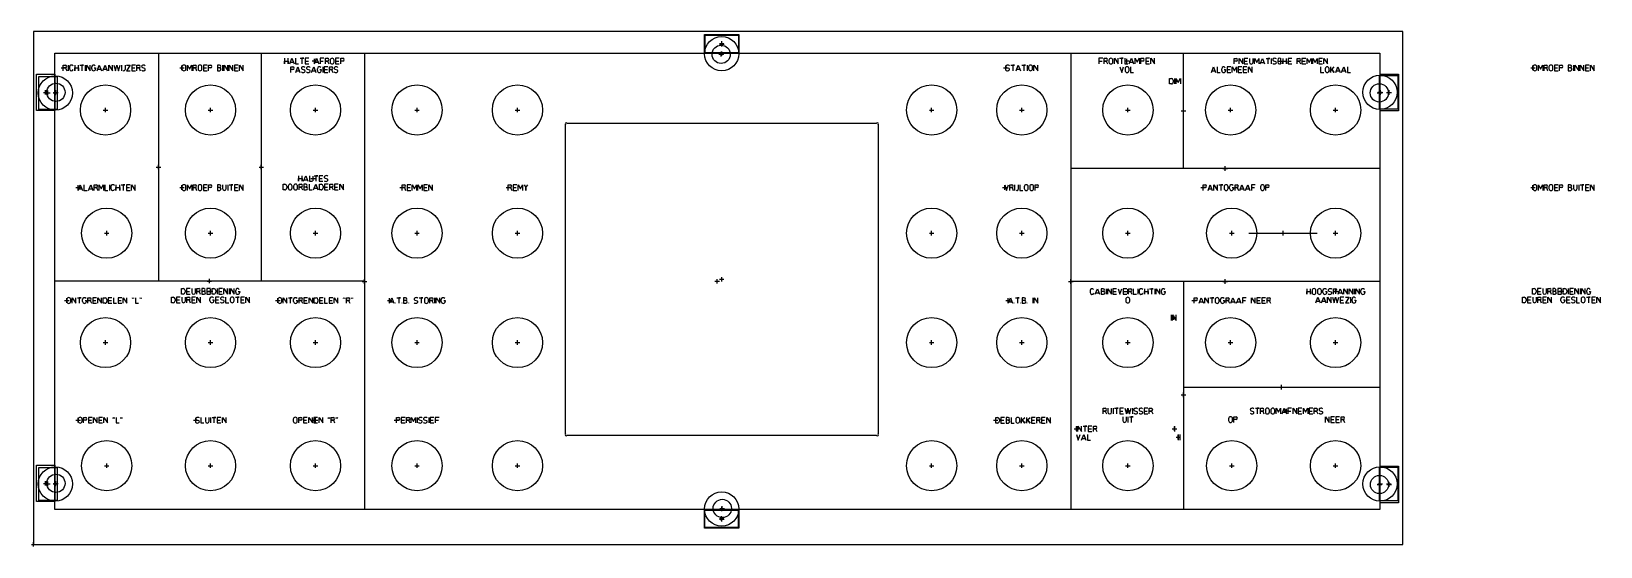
# Model space of a CAD drawing. Header units: millimetres. Extents: x -1 to 687, y -1 to 225.
import ezdxf

# ---------------------------------------------------------------- set-up
doc = ezdxf.new("R2010")
doc.units = ezdxf.units.MM
for name, color, linetype in [('Contour', 7, 'CONTINUOUS'), ('Engraving', 7, 'CONTINUOUS'), ('Reference_points', 1, 'CONTINUOUS')]:
    doc.layers.add(name, color=color, linetype=linetype)

msp = doc.modelspace()

# ---------------------------------------------------------------- linework, layer by layer
at = {"layer": 'Contour', "color": 7, "linetype": 'CONTINUOUS'}
for p, q in [((600, 225), (0, 225)), ((0, 225), (0, 225)), ((0, 225), (0, 0)), ((600, 0), (600, 225)), ((600, 225), (600, 225)), ((233, 48.457), (233, 184.043)), ((233.707, 184.75), (369.293, 184.75)), ((370, 184.043), (370, 48.457)), ((369.293, 47.75), (233.707, 47.75)), ((0, 0), (0, 0)), ((0, 0), (600, 0)), ((600, 0), (600, 0))]:
    msp.add_line(p, q, dxfattribs=at)
for centre, radius in [((301.25, 214.95), 4), ((9.75, 198.25), 4), ((31.5, 190.5), 11), ((77.5, 190.5), 11), ((123.5, 190.5), 11), ((168, 190.5), 11), ((212, 190.5), 11), ((393.5, 190.5), 11), ((433, 190.5), 11), ((479.5, 190.5), 11), ((524.5, 190.5), 11), ((570.5, 190.5), 11), ((589.703, 198.014), 4), ((32, 136.5), 11), ((77.5, 136.5), 11), ((123.5, 136.5), 11), ((168, 136.5), 11), ((212, 136.5), 11), ((393.5, 136.5), 11), ((433, 136.5), 11), ((479.5, 136.5), 11), ((525, 136.5), 11), ((570.5, 136.5), 11), ((31.5, 88.5), 11), ((77.5, 88.5), 11), ((123.5, 88.5), 11), ((168, 88.5), 11), ((212, 88.5), 11), ((393.5, 88.5), 11), ((433, 88.5), 11), ((479.5, 88.5), 11), ((524.5, 88.5), 11), ((570.5, 88.5), 11), ((32, 34.5), 11), ((77.5, 34.5), 11), ((123.5, 34.5), 11), ((168, 34.5), 11), ((212, 34.5), 11), ((393.5, 34.5), 11), ((433, 34.5), 11), ((479.5, 34.5), 11), ((525, 34.5), 11), ((570.5, 34.5), 11), ((9.75, 26.75), 4), ((589.75, 26.25), 4), ((301.75, 15.75), 4)]:
    msp.add_circle(centre, radius, dxfattribs=at)
for centre, start, end in [((233.36, 184.39), 46.05341, -136.05341), ((369.64, 184.39), 316.05341, 133.94659), ((233.36, 48.11), 136.05341, -46.05341), ((369.64, 48.11), 226.05341, 43.94659)]:
    msp.add_arc(centre, 0.5, start, end, dxfattribs=at)
at = {"layer": 'Engraving', "color": 7, "linetype": 'CONTINUOUS'}
for p, q in [((293.991, 215.637), (293.991, 223.637)), ((293.991, 223.637), (293.991, 223.637)), ((293.991, 223.637), (308.985, 223.637)), ((294.218, 215.312), (294.218, 223.312)), ((294.218, 223.312), (294.218, 223.312)), ((294.218, 223.312), (308.82, 223.312)), ((308.82, 223.312), (308.82, 223.312)), ((308.82, 223.312), (308.82, 215.312)), ((308.985, 223.637), (308.985, 223.637)), ((308.985, 223.637), (308.985, 215.637)), ((308.985, 215.637), (293.991, 215.637)), ((293.991, 215.637), (293.991, 215.637)), ((308.82, 215.312), (294.218, 215.312)), ((294.218, 215.312), (294.218, 215.312)), ((308.82, 215.312), (308.82, 215.312)), ((308.985, 215.637), (308.985, 215.637)), ((1.25, 190.247), (1.25, 206.253)), ((1.25, 206.253), (1.25, 206.253)), ((1.25, 206.253), (9.25, 206.253)), ((2.25, 190.756), (2.25, 205.244)), ((2.25, 205.244), (2.25, 205.244)), ((2.25, 205.244), (10.25, 205.244)), ((9.25, 206.253), (9.25, 190.247)), ((9.25, 206.253), (9.25, 206.253)), ((10.25, 205.244), (10.25, 190.756)), ((10.25, 205.244), (10.25, 205.244)), ((589.766, 190.906), (589.766, 205.586)), ((589.766, 205.586), (589.766, 205.586)), ((589.766, 205.586), (597.766, 205.586)), ((590.052, 190.162), (590.052, 206.168)), ((590.052, 206.168), (590.052, 206.168)), ((590.052, 206.168), (598.052, 206.168)), ((597.766, 205.586), (597.766, 205.586)), ((597.766, 205.586), (597.766, 190.906)), ((598.052, 206.168), (598.052, 206.168)), ((598.052, 206.168), (598.052, 190.162)), ((9.25, 190.247), (1.25, 190.247)), ((1.25, 190.247), (1.25, 190.247)), ((10.25, 190.756), (2.25, 190.756)), ((2.25, 190.756), (2.25, 190.756)), ((9.25, 190.247), (9.25, 190.247)), ((10.25, 190.756), (10.25, 190.756)), ((597.766, 190.906), (589.766, 190.906)), ((589.766, 190.906), (589.766, 190.906)), ((598.052, 190.162), (590.052, 190.162)), ((590.052, 190.162), (590.052, 190.162)), ((597.766, 190.906), (597.766, 190.906)), ((598.052, 190.162), (598.052, 190.162)), ((1.25, 18.747), (1.25, 34.753)), ((1.25, 34.753), (1.25, 34.753)), ((1.25, 34.753), (9.25, 34.753)), ((9.25, 34.753), (9.25, 18.747)), ((9.25, 34.753), (9.25, 34.753)), ((2.25, 19.256), (2.25, 33.744)), ((2.25, 33.744), (2.25, 33.744)), ((2.25, 33.744), (10.25, 33.744)), ((10.25, 33.744), (10.25, 19.256)), ((10.25, 33.744), (10.25, 33.744)), ((589.813, 19.142), (589.813, 33.822)), ((589.813, 33.822), (589.813, 33.822)), ((589.813, 33.822), (597.813, 33.822)), ((590.025, 18.285), (590.025, 34.291)), ((590.025, 34.291), (590.025, 34.291)), ((590.025, 34.291), (598.025, 34.291)), ((597.813, 33.822), (597.813, 33.822)), ((597.813, 33.822), (597.813, 19.142)), ((598.025, 34.291), (598.025, 34.291)), ((598.025, 34.291), (598.025, 18.285)), ((9.25, 18.747), (1.25, 18.747)), ((1.25, 18.747), (1.25, 18.747)), ((10.25, 19.256), (2.25, 19.256)), ((2.25, 19.256), (2.25, 19.256)), ((9.25, 18.747), (9.25, 18.747)), ((10.25, 19.256), (10.25, 19.256)), ((294.015, 15.063), (309.009, 15.063)), ((294.015, 7.063), (294.015, 15.063)), ((294.015, 15.063), (294.015, 15.063)), ((294.18, 15.388), (308.782, 15.388)), ((294.18, 7.388), (294.18, 15.388)), ((294.18, 15.388), (294.18, 15.388)), ((308.782, 15.388), (308.782, 15.388)), ((308.782, 15.388), (308.782, 7.388)), ((309.009, 15.063), (309.009, 15.063)), ((309.009, 15.063), (309.009, 7.063)), ((597.813, 19.142), (589.813, 19.142)), ((589.813, 19.142), (589.813, 19.142)), ((598.025, 18.285), (590.025, 18.285)), ((590.025, 18.285), (590.025, 18.285)), ((597.813, 19.142), (597.813, 19.142)), ((598.025, 18.285), (598.025, 18.285)), ((309.009, 7.063), (294.015, 7.063)), ((294.015, 7.063), (294.015, 7.063)), ((308.782, 7.388), (294.18, 7.388)), ((294.18, 7.388), (294.18, 7.388)), ((308.782, 7.388), (308.782, 7.388)), ((309.009, 7.063), (309.009, 7.063))]:
    msp.add_line(p, q, dxfattribs=at)
at = {"layer": 'Engraving', "color": 255, "linetype": 'CONTINUOUS'}
for p, q in [((9.204, 15.285), (9.204, 215.485)), ((9.204, 215.485), (9.204, 215.485)), ((9.204, 215.485), (589.866, 215.485)), ((54.75, 215.5), (54.75, 115.502)), ((99.75, 215.5), (99.75, 115.502)), ((109.952, 213.18), (109.952, 210.75)), ((111.572, 210.75), (111.572, 213.18)), ((112.22, 210.75), (113.165, 213.18)), ((113.165, 213.18), (114.11, 210.75)), ((114.758, 213.18), (114.758, 210.75)), ((116.756, 213.18), (118.376, 213.18)), ((118.376, 213.18), (117.566, 213.18)), ((117.566, 213.18), (117.566, 210.75)), ((120.644, 213.18), (119.024, 213.18)), ((119.024, 213.18), (119.024, 210.75)), ((123.02, 210.75), (123.965, 213.18)), ((123.965, 213.18), (124.91, 210.75)), ((127.178, 213.18), (125.558, 213.18)), ((125.558, 213.18), (125.558, 210.75)), ((127.826, 210.75), (127.826, 213.18)), ((127.826, 213.18), (128.717, 213.18)), ((133.928, 213.18), (132.308, 213.18)), ((132.308, 213.18), (132.308, 210.75)), ((134.576, 210.75), (134.576, 213.18)), ((134.576, 213.18), (135.467, 213.18)), ((145, 215.25), (145, 15.25)), ((454.5, 215.25), (454.5, 15.25)), ((468.443, 213.18), (466.823, 213.18)), ((466.823, 213.18), (466.823, 210.75)), ((469.091, 210.75), (469.091, 213.18)), ((469.091, 213.18), (469.982, 213.18)), ((473.573, 210.75), (473.573, 213.18)), ((473.573, 213.18), (475.193, 210.75)), ((475.193, 210.75), (475.193, 213.18)), ((475.841, 213.18), (477.461, 213.18)), ((477.461, 213.18), (476.651, 213.18)), ((476.651, 213.18), (476.651, 210.75)), ((478.109, 213.18), (478.109, 210.75)), ((480.107, 210.75), (481.052, 213.18)), ((481.052, 213.18), (481.997, 210.75)), ((482.645, 210.75), (482.645, 213.18)), ((482.645, 213.18), (483.59, 211.425)), ((483.59, 211.425), (484.535, 213.18)), ((484.535, 213.18), (484.535, 210.75)), ((485.183, 210.75), (485.183, 213.18)), ((485.183, 213.18), (486.074, 213.18)), ((488.909, 213.18), (487.289, 213.18)), ((487.289, 213.18), (487.289, 210.75)), ((489.557, 210.75), (489.557, 213.18)), ((489.557, 213.18), (491.177, 210.75)), ((491.177, 210.75), (491.177, 213.18)), ((503.893, 165.17), (503.893, 215.17)), ((589.866, 215.485), (589.866, 15.285)), ((589.866, 215.485), (589.866, 215.485)), ((13, 207.75), (13, 210.18)), ((13, 210.18), (13.891, 210.18)), ((13.891, 208.965), (13, 208.965)), ((13, 208.965), (13.945, 208.965)), ((13.945, 208.965), (14.485, 207.75)), ((15.106, 210.18), (15.106, 207.75)), ((15.754, 209.424), (15.754, 208.506)), ((17.968, 210.18), (17.968, 207.75)), ((17.968, 207.75), (17.968, 208.965)), ((17.968, 208.965), (19.588, 208.965)), ((19.588, 207.75), (19.588, 210.18)), ((19.588, 208.965), (19.588, 207.75)), ((20.236, 210.18), (21.856, 210.18)), ((21.856, 210.18), (21.046, 210.18)), ((21.046, 210.18), (21.046, 207.75)), ((22.504, 210.18), (22.504, 207.75)), ((23.152, 207.75), (23.152, 210.18)), ((23.152, 210.18), (24.772, 207.75)), ((24.772, 207.75), (24.772, 210.18)), ((25.42, 208.56), (25.42, 209.37)), ((26.554, 208.965), (27.148, 208.965)), ((27.148, 208.965), (27.148, 208.56)), ((27.796, 207.75), (28.741, 210.18)), ((28.066, 208.425), (29.416, 208.425)), ((28.741, 210.18), (29.686, 207.75)), ((30.334, 207.75), (31.279, 210.18)), ((30.604, 208.425), (31.954, 208.425)), ((31.279, 210.18), (32.224, 207.75)), ((32.872, 207.75), (32.872, 210.18)), ((32.872, 210.18), (34.492, 207.75)), ((34.492, 207.75), (34.492, 210.18)), ((35.14, 210.18), (35.815, 207.75)), ((35.815, 207.75), (36.49, 210.18)), ((36.49, 210.18), (37.165, 207.75)), ((37.165, 207.75), (37.84, 210.18)), ((38.488, 210.18), (38.488, 207.75)), ((40.054, 210.18), (40.054, 208.29)), ((40.702, 210.18), (42.322, 210.18)), ((42.322, 210.18), (40.702, 207.75)), ((40.702, 207.75), (42.322, 207.75)), ((44.59, 210.18), (42.97, 210.18)), ((42.97, 210.18), (42.97, 207.75)), ((42.97, 208.965), (44.32, 208.965)), ((42.97, 207.75), (44.59, 207.75)), ((45.238, 207.75), (45.238, 210.18)), ((45.238, 210.18), (46.129, 210.18)), ((46.129, 208.965), (45.238, 208.965)), ((45.238, 208.965), (46.183, 208.965)), ((46.183, 208.965), (46.723, 207.75)), ((47.641, 209.127), (48.586, 208.803)), ((65, 209.37), (65, 208.56)), ((66.728, 208.56), (66.728, 209.37)), ((67.376, 207.75), (67.376, 210.18)), ((67.376, 210.18), (68.321, 208.425)), ((68.321, 208.425), (69.266, 210.18)), ((69.266, 210.18), (69.266, 207.75)), ((69.914, 207.75), (69.914, 210.18)), ((69.914, 210.18), (70.805, 210.18)), ((70.805, 208.965), (69.914, 208.965)), ((69.914, 208.965), (70.859, 208.965)), ((70.859, 208.965), (71.399, 207.75)), ((72.02, 209.37), (72.02, 208.56)), ((73.748, 208.56), (73.748, 209.37)), ((76.016, 210.18), (74.396, 210.18)), ((74.396, 210.18), (74.396, 207.75)), ((74.396, 208.965), (75.746, 208.965)), ((74.396, 207.75), (76.016, 207.75)), ((76.664, 207.75), (76.664, 210.18)), ((76.664, 210.18), (77.555, 210.18)), ((77.555, 208.965), (76.664, 208.965)), ((81.389, 210.18), (80.498, 210.18)), ((80.498, 210.18), (80.498, 207.75)), ((81.524, 208.965), (80.498, 208.965)), ((80.498, 207.75), (81.524, 207.75)), ((82.766, 210.18), (82.766, 207.75)), ((83.414, 207.75), (83.414, 210.18)), ((83.414, 210.18), (85.034, 207.75)), ((85.034, 207.75), (85.034, 210.18)), ((85.682, 207.75), (85.682, 210.18)), ((85.682, 210.18), (87.302, 207.75)), ((87.302, 207.75), (87.302, 210.18)), ((89.57, 210.18), (87.95, 210.18)), ((87.95, 210.18), (87.95, 207.75)), ((87.95, 208.965), (89.3, 208.965)), ((87.95, 207.75), (89.57, 207.75)), ((90.218, 207.75), (90.218, 210.18)), ((90.218, 210.18), (91.838, 207.75)), ((91.838, 207.75), (91.838, 210.18)), ((109.952, 210.75), (109.952, 211.965)), ((109.952, 211.965), (111.572, 211.965)), ((111.572, 211.965), (111.572, 210.75)), ((112.49, 211.425), (113.84, 211.425)), ((112.708, 207), (112.708, 209.43)), ((112.708, 209.43), (113.599, 209.43)), ((113.599, 208.215), (112.708, 208.215)), ((114.758, 210.75), (116.108, 210.75)), ((114.814, 207), (115.759, 209.43)), ((115.084, 207.675), (116.434, 207.675)), ((115.759, 209.43), (116.704, 207)), ((117.649, 208.377), (118.594, 208.053)), ((119.024, 211.965), (120.374, 211.965)), ((119.024, 210.75), (120.644, 210.75)), ((119.863, 208.377), (120.808, 208.053)), ((121.78, 207), (122.725, 209.43)), ((122.05, 207.675), (123.4, 207.675)), ((122.725, 209.43), (123.67, 207)), ((123.29, 211.425), (124.64, 211.425)), ((124.318, 207.81), (124.318, 208.62)), ((125.452, 208.215), (126.046, 208.215)), ((125.558, 211.965), (126.908, 211.965)), ((126.046, 208.215), (126.046, 207.81)), ((126.694, 209.43), (126.694, 207)), ((128.962, 209.43), (127.342, 209.43)), ((127.342, 209.43), (127.342, 207)), ((127.342, 208.215), (128.692, 208.215)), ((127.342, 207), (128.962, 207)), ((128.717, 211.965), (127.826, 211.965)), ((127.826, 211.965), (128.771, 211.965)), ((128.771, 211.965), (129.311, 210.75)), ((129.61, 207), (129.61, 209.43)), ((129.61, 209.43), (130.501, 209.43)), ((130.501, 208.215), (129.61, 208.215)), ((129.61, 208.215), (130.555, 208.215)), ((129.932, 212.37), (129.932, 211.56)), ((130.555, 208.215), (131.095, 207)), ((131.66, 211.56), (131.66, 212.37)), ((132.013, 208.377), (132.958, 208.053)), ((132.308, 211.965), (133.658, 211.965)), ((132.308, 210.75), (133.928, 210.75)), ((135.467, 211.965), (134.576, 211.965)), ((426.335, 209.127), (427.28, 208.803)), ((428.252, 210.18), (429.872, 210.18)), ((429.872, 210.18), (429.062, 210.18)), ((429.062, 210.18), (429.062, 207.75)), ((430.52, 207.75), (431.465, 210.18)), ((430.79, 208.425), (432.14, 208.425)), ((431.465, 210.18), (432.41, 207.75)), ((433.058, 210.18), (434.678, 210.18)), ((434.678, 210.18), (433.868, 210.18)), ((433.868, 210.18), (433.868, 207.75)), ((435.326, 210.18), (435.326, 207.75)), ((435.974, 209.37), (435.974, 208.56)), ((437.702, 208.56), (437.702, 209.37)), ((438.35, 207.75), (438.35, 210.18)), ((438.35, 210.18), (439.97, 207.75)), ((439.97, 207.75), (439.97, 210.18)), ((466.823, 211.965), (468.173, 211.965)), ((469.982, 211.965), (469.091, 211.965)), ((469.091, 211.965), (470.036, 211.965)), ((470.036, 211.965), (470.576, 210.75)), ((471.197, 212.37), (471.197, 211.56)), ((472.925, 211.56), (472.925, 212.37)), ((476.003, 209.43), (476.813, 207)), ((476.813, 207), (477.623, 209.43)), ((478.109, 210.75), (479.459, 210.75)), ((478.271, 208.62), (478.271, 207.81)), ((479.999, 207.81), (479.999, 208.62)), ((480.377, 211.425), (481.727, 211.425)), ((480.647, 209.43), (480.647, 207)), ((480.647, 207), (481.997, 207)), ((486.074, 211.965), (485.183, 211.965)), ((487.289, 211.965), (488.639, 211.965)), ((487.289, 210.75), (488.909, 210.75)), ((516.065, 206.985), (517.01, 209.415)), ((516.335, 207.66), (517.685, 207.66)), ((517.01, 209.415), (517.955, 206.985)), ((518.603, 209.415), (518.603, 206.985)), ((518.603, 206.985), (519.953, 206.985)), ((520.601, 207.795), (520.601, 208.605)), ((521.735, 208.2), (522.329, 208.2)), ((522.329, 208.2), (522.329, 207.795)), ((524.597, 209.415), (522.977, 209.415)), ((522.977, 209.415), (522.977, 206.985)), ((522.977, 208.2), (524.327, 208.2)), ((522.977, 206.985), (524.597, 206.985)), ((525.245, 206.985), (525.245, 209.415)), ((525.245, 209.415), (526.19, 207.66)), ((526.082, 210.735), (526.082, 213.165)), ((526.082, 213.165), (526.973, 213.165)), ((526.973, 211.95), (526.082, 211.95)), ((526.19, 207.66), (527.135, 209.415)), ((527.135, 209.415), (527.135, 206.985)), ((529.403, 209.415), (527.783, 209.415)), ((527.783, 209.415), (527.783, 206.985)), ((527.783, 208.2), (529.133, 208.2)), ((527.783, 206.985), (529.403, 206.985)), ((528.188, 210.735), (528.188, 213.165)), ((528.188, 213.165), (529.808, 210.735)), ((529.808, 210.735), (529.808, 213.165)), ((531.671, 209.415), (530.051, 209.415)), ((530.051, 209.415), (530.051, 206.985)), ((530.051, 208.2), (531.401, 208.2)), ((530.051, 206.985), (531.671, 206.985)), ((532.076, 213.165), (530.456, 213.165)), ((530.456, 213.165), (530.456, 210.735)), ((530.456, 211.95), (531.806, 211.95)), ((530.456, 210.735), (532.076, 210.735)), ((532.319, 206.985), (532.319, 209.415)), ((532.319, 209.415), (533.939, 206.985)), ((532.724, 213.165), (532.724, 211.491)), ((533.939, 206.985), (533.939, 209.415)), ((534.344, 211.491), (534.344, 213.165)), ((534.992, 210.735), (534.992, 213.165)), ((534.992, 213.165), (535.937, 211.41)), ((535.937, 211.41), (536.882, 213.165)), ((536.882, 213.165), (536.882, 210.735)), ((537.53, 210.735), (538.475, 213.165)), ((537.8, 211.41), (539.15, 211.41)), ((538.475, 213.165), (539.42, 210.735)), ((540.068, 213.165), (541.688, 213.165)), ((541.688, 213.165), (540.878, 213.165)), ((540.878, 213.165), (540.878, 210.735)), ((542.336, 213.165), (542.336, 210.735)), ((543.281, 212.112), (544.226, 211.788)), ((545.198, 212.409), (545.198, 211.491)), ((547.412, 213.165), (547.412, 210.735)), ((547.412, 210.735), (547.412, 211.95)), ((547.412, 211.95), (549.032, 211.95)), ((549.032, 210.735), (549.032, 213.165)), ((549.032, 211.95), (549.032, 210.735)), ((551.3, 213.165), (549.68, 213.165)), ((549.68, 213.165), (549.68, 210.735)), ((549.68, 211.95), (551.03, 211.95)), ((549.68, 210.735), (551.3, 210.735)), ((553.676, 210.735), (553.676, 213.165)), ((553.676, 213.165), (554.567, 213.165)), ((554.567, 211.95), (553.676, 211.95)), ((553.676, 211.95), (554.621, 211.95)), ((554.621, 211.95), (555.161, 210.735)), ((557.402, 213.165), (555.782, 213.165)), ((555.782, 213.165), (555.782, 210.735)), ((555.782, 211.95), (557.132, 211.95)), ((555.782, 210.735), (557.402, 210.735)), ((558.05, 210.735), (558.05, 213.165)), ((558.05, 213.165), (558.995, 211.41)), ((558.995, 211.41), (559.94, 213.165)), ((559.94, 213.165), (559.94, 210.735)), ((560.588, 210.735), (560.588, 213.165)), ((560.588, 213.165), (561.533, 211.41)), ((561.533, 211.41), (562.478, 213.165)), ((562.478, 213.165), (562.478, 210.735)), ((564.746, 213.165), (563.126, 213.165)), ((563.126, 213.165), (563.126, 210.735)), ((563.126, 211.95), (564.476, 211.95)), ((563.126, 210.735), (564.746, 210.735)), ((563.963, 209.415), (563.963, 206.985)), ((563.963, 206.985), (565.313, 206.985)), ((565.394, 210.735), (565.394, 213.165)), ((565.394, 213.165), (567.014, 210.735)), ((565.961, 208.605), (565.961, 207.795)), ((567.014, 210.735), (567.014, 213.165)), ((567.689, 207.795), (567.689, 208.605)), ((568.337, 209.415), (568.337, 206.985)), ((568.337, 207.903), (568.796, 208.335)), ((568.337, 206.985), (568.337, 207.903)), ((568.796, 208.335), (569.957, 209.415)), ((568.796, 208.335), (569.957, 206.985)), ((569.957, 206.985), (568.796, 208.335)), ((570.605, 206.985), (571.55, 209.415)), ((570.875, 207.66), (572.225, 207.66)), ((571.55, 209.415), (572.495, 206.985)), ((573.143, 206.985), (574.088, 209.415)), ((573.413, 207.66), (574.763, 207.66)), ((574.088, 209.415), (575.033, 206.985)), ((575.681, 209.415), (575.681, 206.985)), ((575.681, 206.985), (577.031, 206.985)), ((657, 209.37), (657, 208.56)), ((658.728, 208.56), (658.728, 209.37)), ((659.376, 207.75), (659.376, 210.18)), ((659.376, 210.18), (660.321, 208.425)), ((660.321, 208.425), (661.266, 210.18)), ((661.266, 210.18), (661.266, 207.75)), ((661.914, 207.75), (661.914, 210.18)), ((661.914, 210.18), (662.805, 210.18)), ((662.805, 208.965), (661.914, 208.965)), ((661.914, 208.965), (662.859, 208.965)), ((662.859, 208.965), (663.399, 207.75)), ((664.02, 209.37), (664.02, 208.56)), ((665.748, 208.56), (665.748, 209.37)), ((668.016, 210.18), (666.396, 210.18)), ((666.396, 210.18), (666.396, 207.75)), ((666.396, 208.965), (667.746, 208.965)), ((666.396, 207.75), (668.016, 207.75)), ((668.664, 207.75), (668.664, 210.18)), ((668.664, 210.18), (669.555, 210.18)), ((669.555, 208.965), (668.664, 208.965)), ((673.389, 210.18), (672.498, 210.18)), ((672.498, 210.18), (672.498, 207.75)), ((673.524, 208.965), (672.498, 208.965)), ((672.498, 207.75), (673.524, 207.75)), ((674.766, 210.18), (674.766, 207.75)), ((675.414, 207.75), (675.414, 210.18)), ((675.414, 210.18), (677.034, 207.75)), ((677.034, 207.75), (677.034, 210.18)), ((677.682, 207.75), (677.682, 210.18)), ((677.682, 210.18), (679.302, 207.75)), ((679.302, 207.75), (679.302, 210.18)), ((681.57, 210.18), (679.95, 210.18)), ((679.95, 210.18), (679.95, 207.75)), ((679.95, 208.965), (681.3, 208.965)), ((679.95, 207.75), (681.57, 207.75)), ((682.218, 207.75), (682.218, 210.18)), ((682.218, 210.18), (683.838, 207.75)), ((683.838, 207.75), (683.838, 210.18)), ((497.715, 204.352), (498.552, 204.352)), ((497.715, 201.922), (497.715, 204.352)), ((498.552, 201.922), (497.715, 201.922)), ((499.335, 203.542), (499.335, 202.732)), ((499.983, 204.352), (499.983, 201.922)), ((500.631, 201.922), (500.631, 204.352)), ((500.631, 204.352), (501.576, 202.597)), ((501.576, 202.597), (502.521, 204.352)), ((502.521, 204.352), (502.521, 201.922)), ((116.042, 161.68), (116.042, 159.25)), ((116.042, 159.25), (116.042, 160.465)), ((116.042, 160.465), (117.662, 160.465)), ((117.662, 159.25), (117.662, 161.68)), ((117.662, 160.465), (117.662, 159.25)), ((118.31, 159.25), (119.255, 161.68)), ((118.58, 159.925), (119.93, 159.925)), ((119.255, 161.68), (120.2, 159.25)), ((120.848, 161.68), (120.848, 159.25)), ((120.848, 159.25), (122.198, 159.25)), ((122.846, 161.68), (124.466, 161.68)), ((124.466, 161.68), (123.656, 161.68)), ((123.656, 161.68), (123.656, 159.25)), ((126.734, 161.68), (125.114, 161.68)), ((125.114, 161.68), (125.114, 159.25)), ((125.114, 160.465), (126.464, 160.465)), ((125.114, 159.25), (126.734, 159.25)), ((127.679, 160.627), (128.624, 160.303)), ((589.571, 164.814), (454.571, 164.814)), ((19.5, 155.25), (20.445, 157.68)), ((19.77, 155.925), (21.12, 155.925)), ((20.445, 157.68), (21.39, 155.25)), ((22.038, 157.68), (22.038, 155.25)), ((22.038, 155.25), (23.388, 155.25)), ((24.036, 155.25), (24.981, 157.68)), ((24.306, 155.925), (25.656, 155.925)), ((24.981, 157.68), (25.926, 155.25)), ((26.574, 155.25), (26.574, 157.68)), ((26.574, 157.68), (27.465, 157.68)), ((27.465, 156.465), (26.574, 156.465)), ((26.574, 156.465), (27.519, 156.465)), ((27.519, 156.465), (28.059, 155.25)), ((28.68, 155.25), (28.68, 157.68)), ((28.68, 157.68), (29.625, 155.925)), ((29.625, 155.925), (30.57, 157.68)), ((30.57, 157.68), (30.57, 155.25)), ((31.218, 157.68), (31.218, 155.25)), ((31.218, 155.25), (32.568, 155.25)), ((33.216, 157.68), (33.216, 155.25)), ((33.864, 156.924), (33.864, 156.006)), ((36.078, 157.68), (36.078, 155.25)), ((36.078, 155.25), (36.078, 156.465)), ((36.078, 156.465), (37.698, 156.465)), ((37.698, 155.25), (37.698, 157.68)), ((37.698, 156.465), (37.698, 155.25)), ((38.346, 157.68), (39.966, 157.68)), ((39.966, 157.68), (39.156, 157.68)), ((39.156, 157.68), (39.156, 155.25)), ((42.234, 157.68), (40.614, 157.68)), ((40.614, 157.68), (40.614, 155.25)), ((40.614, 156.465), (41.964, 156.465)), ((40.614, 155.25), (42.234, 155.25)), ((42.882, 155.25), (42.882, 157.68)), ((42.882, 157.68), (44.502, 155.25)), ((44.502, 155.25), (44.502, 157.68)), ((65, 156.87), (65, 156.06)), ((66.728, 156.06), (66.728, 156.87)), ((67.376, 155.25), (67.376, 157.68)), ((67.376, 157.68), (68.321, 155.925)), ((68.321, 155.925), (69.266, 157.68)), ((69.266, 157.68), (69.266, 155.25)), ((69.914, 155.25), (69.914, 157.68)), ((69.914, 157.68), (70.805, 157.68)), ((70.805, 156.465), (69.914, 156.465)), ((69.914, 156.465), (70.859, 156.465)), ((70.859, 156.465), (71.399, 155.25)), ((72.02, 156.87), (72.02, 156.06)), ((73.748, 156.06), (73.748, 156.87)), ((76.016, 157.68), (74.396, 157.68)), ((74.396, 157.68), (74.396, 155.25)), ((74.396, 156.465), (75.746, 156.465)), ((74.396, 155.25), (76.016, 155.25)), ((76.664, 155.25), (76.664, 157.68)), ((76.664, 157.68), (77.555, 157.68)), ((77.555, 156.465), (76.664, 156.465)), ((81.389, 157.68), (80.498, 157.68)), ((80.498, 157.68), (80.498, 155.25)), ((81.524, 156.465), (80.498, 156.465)), ((80.498, 155.25), (81.524, 155.25)), ((82.766, 157.68), (82.766, 156.006)), ((84.386, 156.006), (84.386, 157.68)), ((85.034, 157.68), (85.034, 155.25)), ((85.682, 157.68), (87.302, 157.68)), ((87.302, 157.68), (86.492, 157.68)), ((86.492, 157.68), (86.492, 155.25)), ((89.57, 157.68), (87.95, 157.68)), ((87.95, 157.68), (87.95, 155.25)), ((87.95, 156.465), (89.3, 156.465)), ((87.95, 155.25), (89.57, 155.25)), ((90.218, 155.25), (90.218, 157.68)), ((90.218, 157.68), (91.838, 155.25)), ((91.838, 155.25), (91.838, 157.68)), ((109.27, 157.93), (110.107, 157.93)), ((109.27, 155.5), (109.27, 157.93)), ((110.107, 155.5), (109.27, 155.5)), ((110.89, 157.12), (110.89, 156.31)), ((111.538, 157.12), (111.538, 156.31)), ((113.266, 156.31), (113.266, 157.12)), ((113.914, 157.12), (113.914, 156.31)), ((115.642, 156.31), (115.642, 157.12)), ((116.29, 155.5), (116.29, 157.93)), ((116.29, 157.93), (117.181, 157.93)), ((117.181, 156.715), (116.29, 156.715)), ((116.29, 156.715), (117.235, 156.715)), ((117.235, 156.715), (117.775, 155.5)), ((119.287, 157.93), (118.396, 157.93)), ((118.396, 157.93), (118.396, 155.5)), ((119.422, 156.715), (118.396, 156.715)), ((118.396, 155.5), (119.422, 155.5)), ((120.664, 157.93), (120.664, 155.5)), ((120.664, 155.5), (122.014, 155.5)), ((122.662, 155.5), (123.607, 157.93)), ((122.932, 156.175), (124.282, 156.175)), ((123.607, 157.93), (124.552, 155.5)), ((125.2, 157.93), (126.037, 157.93)), ((125.2, 155.5), (125.2, 157.93)), ((126.037, 155.5), (125.2, 155.5)), ((126.82, 157.12), (126.82, 156.31)), ((129.088, 157.93), (127.468, 157.93)), ((127.468, 157.93), (127.468, 155.5)), ((127.468, 156.715), (128.818, 156.715)), ((127.468, 155.5), (129.088, 155.5)), ((129.736, 155.5), (129.736, 157.93)), ((129.736, 157.93), (130.627, 157.93)), ((130.627, 156.715), (129.736, 156.715)), ((129.736, 156.715), (130.681, 156.715)), ((130.681, 156.715), (131.221, 155.5)), ((133.462, 157.93), (131.842, 157.93)), ((131.842, 157.93), (131.842, 155.5)), ((131.842, 156.715), (133.192, 156.715)), ((131.842, 155.5), (133.462, 155.5)), ((134.11, 155.5), (134.11, 157.93)), ((134.11, 157.93), (135.73, 155.5)), ((135.73, 155.5), (135.73, 157.93)), ((161.5, 155.25), (161.5, 157.68)), ((161.5, 157.68), (162.391, 157.68)), ((162.391, 156.465), (161.5, 156.465)), ((161.5, 156.465), (162.445, 156.465)), ((162.445, 156.465), (162.985, 155.25)), ((165.226, 157.68), (163.606, 157.68)), ((163.606, 157.68), (163.606, 155.25)), ((163.606, 156.465), (164.956, 156.465)), ((163.606, 155.25), (165.226, 155.25)), ((165.874, 155.25), (165.874, 157.68)), ((165.874, 157.68), (166.819, 155.925)), ((166.819, 155.925), (167.764, 157.68)), ((167.764, 157.68), (167.764, 155.25)), ((168.412, 155.25), (168.412, 157.68)), ((168.412, 157.68), (169.357, 155.925)), ((169.357, 155.925), (170.302, 157.68)), ((170.302, 157.68), (170.302, 155.25)), ((172.57, 157.68), (170.95, 157.68)), ((170.95, 157.68), (170.95, 155.25)), ((170.95, 156.465), (172.3, 156.465)), ((170.95, 155.25), (172.57, 155.25)), ((173.218, 155.25), (173.218, 157.68)), ((173.218, 157.68), (174.838, 155.25)), ((174.838, 155.25), (174.838, 157.68)), ((208, 155.25), (208, 157.68)), ((208, 157.68), (208.891, 157.68)), ((208.891, 156.465), (208, 156.465)), ((208, 156.465), (208.945, 156.465)), ((208.945, 156.465), (209.485, 155.25)), ((211.726, 157.68), (210.106, 157.68)), ((210.106, 157.68), (210.106, 155.25)), ((210.106, 156.465), (211.456, 156.465)), ((210.106, 155.25), (211.726, 155.25)), ((212.374, 155.25), (212.374, 157.68)), ((212.374, 157.68), (213.319, 155.925)), ((213.319, 155.925), (214.264, 157.68)), ((214.264, 157.68), (214.264, 155.25)), ((214.912, 157.68), (215.722, 156.465)), ((215.722, 156.465), (216.532, 157.68)), ((215.722, 156.465), (215.722, 155.25)), ((215.722, 155.25), (215.722, 156.465)), ((425.5, 157.68), (426.31, 155.25)), ((426.31, 155.25), (427.12, 157.68)), ((427.768, 155.25), (427.768, 157.68)), ((427.768, 157.68), (428.659, 157.68)), ((428.659, 156.465), (427.768, 156.465)), ((427.768, 156.465), (428.713, 156.465)), ((428.713, 156.465), (429.253, 155.25)), ((429.874, 157.68), (429.874, 155.25)), ((431.44, 157.68), (431.44, 155.79)), ((432.088, 157.68), (432.088, 155.25)), ((432.088, 155.25), (433.438, 155.25)), ((434.086, 156.87), (434.086, 156.06)), ((435.814, 156.06), (435.814, 156.87)), ((436.462, 156.87), (436.462, 156.06)), ((438.19, 156.06), (438.19, 156.87)), ((438.838, 155.25), (438.838, 157.68)), ((438.838, 157.68), (439.729, 157.68)), ((439.729, 156.465), (438.838, 156.465)), ((512.5, 155.25), (512.5, 157.68)), ((512.5, 157.68), (513.391, 157.68)), ((513.391, 156.465), (512.5, 156.465)), ((514.606, 155.25), (515.551, 157.68)), ((514.876, 155.925), (516.226, 155.925)), ((515.551, 157.68), (516.496, 155.25)), ((517.144, 155.25), (517.144, 157.68)), ((517.144, 157.68), (518.764, 155.25)), ((518.764, 155.25), (518.764, 157.68)), ((519.412, 157.68), (521.032, 157.68)), ((521.032, 157.68), (520.222, 157.68)), ((520.222, 157.68), (520.222, 155.25)), ((521.68, 156.87), (521.68, 156.06)), ((523.408, 156.06), (523.408, 156.87)), ((524.056, 156.06), (524.056, 156.87)), ((525.19, 156.465), (525.784, 156.465)), ((525.784, 156.465), (525.784, 156.06)), ((526.432, 155.25), (526.432, 157.68)), ((526.432, 157.68), (527.323, 157.68)), ((527.323, 156.465), (526.432, 156.465)), ((526.432, 156.465), (527.377, 156.465)), ((527.377, 156.465), (527.917, 155.25)), ((528.538, 155.25), (529.483, 157.68)), ((528.808, 155.925), (530.158, 155.925)), ((529.483, 157.68), (530.428, 155.25)), ((531.076, 155.25), (532.021, 157.68)), ((531.346, 155.925), (532.696, 155.925)), ((532.021, 157.68), (532.966, 155.25)), ((535.234, 157.68), (533.614, 157.68)), ((533.614, 157.68), (533.614, 155.25)), ((533.614, 156.465), (534.964, 156.465)), ((537.61, 156.87), (537.61, 156.06)), ((539.338, 156.06), (539.338, 156.87)), ((539.986, 155.25), (539.986, 157.68)), ((539.986, 157.68), (540.877, 157.68)), ((540.877, 156.465), (539.986, 156.465)), ((657, 156.87), (657, 156.06)), ((658.728, 156.06), (658.728, 156.87)), ((659.376, 155.25), (659.376, 157.68)), ((659.376, 157.68), (660.321, 155.925)), ((660.321, 155.925), (661.266, 157.68)), ((661.266, 157.68), (661.266, 155.25)), ((661.914, 155.25), (661.914, 157.68)), ((661.914, 157.68), (662.805, 157.68)), ((662.805, 156.465), (661.914, 156.465)), ((661.914, 156.465), (662.859, 156.465)), ((662.859, 156.465), (663.399, 155.25)), ((664.02, 156.87), (664.02, 156.06)), ((665.748, 156.06), (665.748, 156.87)), ((668.016, 157.68), (666.396, 157.68)), ((666.396, 157.68), (666.396, 155.25)), ((666.396, 156.465), (667.746, 156.465)), ((666.396, 155.25), (668.016, 155.25)), ((668.664, 155.25), (668.664, 157.68)), ((668.664, 157.68), (669.555, 157.68)), ((669.555, 156.465), (668.664, 156.465)), ((673.389, 157.68), (672.498, 157.68)), ((672.498, 157.68), (672.498, 155.25)), ((673.524, 156.465), (672.498, 156.465)), ((672.498, 155.25), (673.524, 155.25)), ((674.766, 157.68), (674.766, 156.006)), ((676.386, 156.006), (676.386, 157.68)), ((677.034, 157.68), (677.034, 155.25)), ((677.682, 157.68), (679.302, 157.68)), ((679.302, 157.68), (678.492, 157.68)), ((678.492, 157.68), (678.492, 155.25)), ((681.57, 157.68), (679.95, 157.68)), ((679.95, 157.68), (679.95, 155.25)), ((679.95, 156.465), (681.3, 156.465)), ((679.95, 155.25), (681.57, 155.25)), ((682.218, 155.25), (682.218, 157.68)), ((682.218, 157.68), (683.838, 155.25)), ((683.838, 155.25), (683.838, 157.68)), ((532.557, 136.459), (562.377, 136.459)), ((144.5, 115.5), (9.5, 115.5)), ((64.729, 112.18), (65.566, 112.18)), ((64.729, 109.75), (64.729, 112.18)), ((66.349, 111.37), (66.349, 110.56)), ((68.617, 112.18), (66.997, 112.18)), ((66.997, 112.18), (66.997, 109.75)), ((66.997, 110.965), (68.347, 110.965)), ((69.265, 112.18), (69.265, 110.506)), ((70.885, 110.506), (70.885, 112.18)), ((71.533, 109.75), (71.533, 112.18)), ((71.533, 112.18), (72.424, 112.18)), ((72.424, 110.965), (71.533, 110.965)), ((71.533, 110.965), (72.478, 110.965)), ((72.478, 110.965), (73.018, 109.75)), ((74.53, 112.18), (73.639, 112.18)), ((73.639, 112.18), (73.639, 109.75)), ((74.665, 110.965), (73.639, 110.965)), ((77.527, 112.18), (75.907, 112.18)), ((75.907, 112.18), (75.907, 109.75)), ((75.907, 110.965), (77.257, 110.965)), ((78.175, 112.18), (79.012, 112.18)), ((78.175, 109.75), (78.175, 112.18)), ((79.795, 111.37), (79.795, 110.56)), ((80.443, 112.18), (80.443, 109.75)), ((82.711, 112.18), (81.091, 112.18)), ((81.091, 112.18), (81.091, 109.75)), ((81.091, 110.965), (82.441, 110.965)), ((83.359, 109.75), (83.359, 112.18)), ((83.359, 112.18), (84.979, 109.75)), ((84.979, 109.75), (84.979, 112.18)), ((85.627, 112.18), (85.627, 109.75)), ((86.275, 109.75), (86.275, 112.18)), ((86.275, 112.18), (87.895, 109.75)), ((87.895, 109.75), (87.895, 112.18)), ((88.543, 110.56), (88.543, 111.37)), ((89.677, 110.965), (90.271, 110.965)), ((90.271, 110.965), (90.271, 110.56)), ((589.571, 115.314), (454.571, 115.314)), ((463.006, 111.338), (463.006, 110.42)), ((465.22, 109.664), (466.165, 112.094)), ((465.49, 110.339), (466.84, 110.339)), ((466.165, 112.094), (467.11, 109.664)), ((468.649, 112.094), (467.758, 112.094)), ((467.758, 112.094), (467.758, 109.664)), ((468.784, 110.879), (467.758, 110.879)), ((470.026, 112.094), (470.026, 109.664)), ((470.674, 109.664), (470.674, 112.094)), ((470.674, 112.094), (472.294, 109.664)), ((472.294, 109.664), (472.294, 112.094)), ((474.562, 112.094), (472.942, 112.094)), ((472.942, 112.094), (472.942, 109.664)), ((472.942, 110.879), (474.292, 110.879)), ((475.21, 112.094), (476.02, 109.664)), ((476.02, 109.664), (476.83, 112.094)), ((479.098, 112.094), (477.478, 112.094)), ((477.478, 112.094), (477.478, 109.664)), ((477.478, 110.879), (478.828, 110.879)), ((479.746, 109.664), (479.746, 112.094)), ((479.746, 112.094), (480.637, 112.094)), ((480.637, 110.879), (479.746, 110.879)), ((479.746, 110.879), (480.691, 110.879)), ((480.691, 110.879), (481.231, 109.664)), ((481.852, 112.094), (481.852, 109.664)), ((483.85, 112.094), (483.85, 109.664)), ((484.498, 111.338), (484.498, 110.42)), ((486.712, 112.094), (486.712, 109.664)), ((486.712, 109.664), (486.712, 110.879)), ((486.712, 110.879), (488.332, 110.879)), ((488.332, 109.664), (488.332, 112.094)), ((488.332, 110.879), (488.332, 109.664)), ((488.98, 112.094), (490.6, 112.094)), ((490.6, 112.094), (489.79, 112.094)), ((489.79, 112.094), (489.79, 109.664)), ((491.248, 112.094), (491.248, 109.664)), ((491.896, 109.664), (491.896, 112.094)), ((491.896, 112.094), (493.516, 109.664)), ((493.516, 109.664), (493.516, 112.094)), ((494.164, 110.474), (494.164, 111.284)), ((495.298, 110.879), (495.892, 110.879)), ((495.892, 110.879), (495.892, 110.474)), ((503.831, 115.555), (503.831, 15.557)), ((557.925, 112.111), (557.925, 109.681)), ((557.925, 109.681), (557.925, 110.896)), ((557.925, 110.896), (559.545, 110.896)), ((559.545, 109.681), (559.545, 112.111)), ((559.545, 110.896), (559.545, 109.681)), ((560.193, 111.301), (560.193, 110.491)), ((561.921, 110.491), (561.921, 111.301)), ((562.569, 111.301), (562.569, 110.491)), ((564.297, 110.491), (564.297, 111.301)), ((564.945, 110.491), (564.945, 111.301)), ((566.079, 110.896), (566.673, 110.896)), ((566.673, 110.896), (566.673, 110.491)), ((567.618, 111.058), (568.563, 110.734)), ((569.535, 109.681), (569.535, 112.111)), ((569.535, 112.111), (570.426, 112.111)), ((570.426, 110.896), (569.535, 110.896)), ((571.641, 109.681), (572.586, 112.111)), ((571.911, 110.356), (573.261, 110.356)), ((572.586, 112.111), (573.531, 109.681)), ((574.179, 109.681), (574.179, 112.111)), ((574.179, 112.111), (575.799, 109.681)), ((575.799, 109.681), (575.799, 112.111)), ((576.447, 109.681), (576.447, 112.111)), ((576.447, 112.111), (578.067, 109.681)), ((578.067, 109.681), (578.067, 112.111)), ((578.715, 112.111), (578.715, 109.681)), ((579.363, 109.681), (579.363, 112.111)), ((579.363, 112.111), (580.983, 109.681)), ((580.983, 109.681), (580.983, 112.111)), ((581.631, 110.491), (581.631, 111.301)), ((582.765, 110.896), (583.359, 110.896)), ((583.359, 110.896), (583.359, 110.491)), ((656.729, 112.18), (657.566, 112.18)), ((656.729, 109.75), (656.729, 112.18)), ((658.349, 111.37), (658.349, 110.56)), ((660.617, 112.18), (658.997, 112.18)), ((658.997, 112.18), (658.997, 109.75)), ((658.997, 110.965), (660.347, 110.965)), ((661.265, 112.18), (661.265, 110.506)), ((662.885, 110.506), (662.885, 112.18)), ((663.533, 109.75), (663.533, 112.18)), ((663.533, 112.18), (664.424, 112.18)), ((664.424, 110.965), (663.533, 110.965)), ((663.533, 110.965), (664.478, 110.965)), ((664.478, 110.965), (665.018, 109.75)), ((666.53, 112.18), (665.639, 112.18)), ((665.639, 112.18), (665.639, 109.75)), ((666.665, 110.965), (665.639, 110.965)), ((669.527, 112.18), (667.907, 112.18)), ((667.907, 112.18), (667.907, 109.75)), ((667.907, 110.965), (669.257, 110.965)), ((670.175, 112.18), (671.012, 112.18)), ((670.175, 109.75), (670.175, 112.18)), ((671.795, 111.37), (671.795, 110.56)), ((672.443, 112.18), (672.443, 109.75)), ((674.711, 112.18), (673.091, 112.18)), ((673.091, 112.18), (673.091, 109.75)), ((673.091, 110.965), (674.441, 110.965)), ((675.359, 109.75), (675.359, 112.18)), ((675.359, 112.18), (676.979, 109.75)), ((676.979, 109.75), (676.979, 112.18)), ((677.627, 112.18), (677.627, 109.75)), ((678.275, 109.75), (678.275, 112.18)), ((678.275, 112.18), (679.895, 109.75)), ((679.895, 109.75), (679.895, 112.18)), ((680.543, 110.56), (680.543, 111.37)), ((681.677, 110.965), (682.271, 110.965)), ((682.271, 110.965), (682.271, 110.56)), ((14.5, 107.37), (14.5, 106.56)), ((16.228, 106.56), (16.228, 107.37)), ((16.876, 105.75), (16.876, 108.18)), ((16.876, 108.18), (18.496, 105.75)), ((18.496, 105.75), (18.496, 108.18)), ((19.144, 108.18), (20.764, 108.18)), ((20.764, 108.18), (19.954, 108.18)), ((19.954, 108.18), (19.954, 105.75)), ((21.412, 106.56), (21.412, 107.37)), ((22.546, 106.965), (23.14, 106.965)), ((23.14, 106.965), (23.14, 106.56)), ((23.788, 105.75), (23.788, 108.18)), ((23.788, 108.18), (24.679, 108.18)), ((24.679, 106.965), (23.788, 106.965)), ((23.788, 106.965), (24.733, 106.965)), ((24.733, 106.965), (25.273, 105.75)), ((27.514, 108.18), (25.894, 108.18)), ((25.894, 108.18), (25.894, 105.75)), ((25.894, 106.965), (27.244, 106.965)), ((25.894, 105.75), (27.514, 105.75)), ((28.162, 105.75), (28.162, 108.18)), ((28.162, 108.18), (29.782, 105.75)), ((29.782, 105.75), (29.782, 108.18)), ((30.43, 108.18), (31.267, 108.18)), ((30.43, 105.75), (30.43, 108.18)), ((31.267, 105.75), (30.43, 105.75)), ((32.05, 107.37), (32.05, 106.56)), ((34.318, 108.18), (32.698, 108.18)), ((32.698, 108.18), (32.698, 105.75)), ((32.698, 106.965), (34.048, 106.965)), ((32.698, 105.75), (34.318, 105.75)), ((34.966, 108.18), (34.966, 105.75)), ((34.966, 105.75), (36.316, 105.75)), ((38.584, 108.18), (36.964, 108.18)), ((36.964, 108.18), (36.964, 105.75)), ((36.964, 106.965), (38.314, 106.965)), ((36.964, 105.75), (38.584, 105.75)), ((39.232, 105.75), (39.232, 108.18)), ((39.232, 108.18), (40.852, 105.75)), ((40.852, 105.75), (40.852, 108.18)), ((44.578, 108.18), (44.578, 105.75)), ((44.578, 105.75), (45.928, 105.75)), ((60.355, 108.43), (61.192, 108.43)), ((60.355, 106), (60.355, 108.43)), ((61.192, 106), (60.355, 106)), ((61.975, 107.62), (61.975, 106.81)), ((64.243, 108.43), (62.623, 108.43)), ((62.623, 108.43), (62.623, 106)), ((62.623, 107.215), (63.973, 107.215)), ((62.623, 106), (64.243, 106)), ((65.566, 109.75), (64.729, 109.75)), ((64.891, 108.43), (64.891, 106.756)), ((66.511, 106.756), (66.511, 108.43)), ((66.997, 109.75), (68.617, 109.75)), ((67.159, 106), (67.159, 108.43)), ((67.159, 108.43), (68.05, 108.43)), ((68.05, 107.215), (67.159, 107.215)), ((67.159, 107.215), (68.104, 107.215)), ((68.104, 107.215), (68.644, 106)), ((70.885, 108.43), (69.265, 108.43)), ((69.265, 108.43), (69.265, 106)), ((69.265, 107.215), (70.615, 107.215)), ((69.265, 106), (70.885, 106)), ((71.533, 106), (71.533, 108.43)), ((71.533, 108.43), (73.153, 106)), ((73.153, 106), (73.153, 108.43)), ((73.639, 109.75), (74.665, 109.75)), ((75.907, 109.75), (77.527, 109.75)), ((77.257, 106.81), (77.257, 107.62)), ((79.012, 109.75), (78.175, 109.75)), ((78.391, 107.215), (78.985, 107.215)), ((78.985, 107.215), (78.985, 106.81)), ((81.253, 108.43), (79.633, 108.43)), ((79.633, 108.43), (79.633, 106)), ((79.633, 107.215), (80.983, 107.215)), ((79.633, 106), (81.253, 106)), ((81.091, 109.75), (82.711, 109.75)), ((82.198, 107.377), (83.143, 107.053)), ((84.115, 108.43), (84.115, 106)), ((84.115, 106), (85.465, 106)), ((86.113, 107.62), (86.113, 106.81)), ((87.841, 106.81), (87.841, 107.62)), ((88.489, 108.43), (90.109, 108.43)), ((90.109, 108.43), (89.299, 108.43)), ((89.299, 108.43), (89.299, 106)), ((92.377, 108.43), (90.757, 108.43)), ((90.757, 108.43), (90.757, 106)), ((90.757, 107.215), (92.107, 107.215)), ((90.757, 106), (92.377, 106)), ((93.025, 106), (93.025, 108.43)), ((93.025, 108.43), (94.645, 106)), ((94.645, 106), (94.645, 108.43)), ((107, 107.37), (107, 106.56)), ((108.728, 106.56), (108.728, 107.37)), ((109.376, 105.75), (109.376, 108.18)), ((109.376, 108.18), (110.996, 105.75)), ((110.996, 105.75), (110.996, 108.18)), ((111.644, 108.18), (113.264, 108.18)), ((113.264, 108.18), (112.454, 108.18)), ((112.454, 108.18), (112.454, 105.75)), ((113.912, 106.56), (113.912, 107.37)), ((115.046, 106.965), (115.64, 106.965)), ((115.64, 106.965), (115.64, 106.56)), ((116.288, 105.75), (116.288, 108.18)), ((116.288, 108.18), (117.179, 108.18)), ((117.179, 106.965), (116.288, 106.965)), ((116.288, 106.965), (117.233, 106.965)), ((117.233, 106.965), (117.773, 105.75)), ((120.014, 108.18), (118.394, 108.18)), ((118.394, 108.18), (118.394, 105.75)), ((118.394, 106.965), (119.744, 106.965)), ((118.394, 105.75), (120.014, 105.75)), ((120.662, 105.75), (120.662, 108.18)), ((120.662, 108.18), (122.282, 105.75)), ((122.282, 105.75), (122.282, 108.18)), ((122.93, 108.18), (123.767, 108.18)), ((122.93, 105.75), (122.93, 108.18)), ((123.767, 105.75), (122.93, 105.75)), ((124.55, 107.37), (124.55, 106.56)), ((126.818, 108.18), (125.198, 108.18)), ((125.198, 108.18), (125.198, 105.75)), ((125.198, 106.965), (126.548, 106.965)), ((125.198, 105.75), (126.818, 105.75)), ((127.466, 108.18), (127.466, 105.75)), ((127.466, 105.75), (128.816, 105.75)), ((131.084, 108.18), (129.464, 108.18)), ((129.464, 108.18), (129.464, 105.75)), ((129.464, 106.965), (130.814, 106.965)), ((129.464, 105.75), (131.084, 105.75)), ((131.732, 105.75), (131.732, 108.18)), ((131.732, 108.18), (133.352, 105.75)), ((133.352, 105.75), (133.352, 108.18)), ((137.078, 105.75), (137.078, 108.18)), ((137.078, 108.18), (137.969, 108.18)), ((137.969, 106.965), (137.078, 106.965)), ((137.078, 106.965), (138.023, 106.965)), ((138.023, 106.965), (138.563, 105.75)), ((156, 105.75), (156.945, 108.18)), ((156.27, 106.425), (157.62, 106.425)), ((156.945, 108.18), (157.89, 105.75)), ((158.538, 105.75), (158.538, 105.885)), ((159.186, 108.18), (160.806, 108.18)), ((160.806, 108.18), (159.996, 108.18)), ((159.996, 108.18), (159.996, 105.75)), ((161.454, 105.75), (161.454, 105.885)), ((162.993, 108.18), (162.102, 108.18)), ((162.102, 108.18), (162.102, 105.75)), ((163.128, 106.965), (162.102, 106.965)), ((162.102, 105.75), (163.128, 105.75)), ((164.37, 105.75), (164.37, 105.885)), ((167.043, 107.127), (167.988, 106.803)), ((168.96, 108.18), (170.58, 108.18)), ((170.58, 108.18), (169.77, 108.18)), ((169.77, 108.18), (169.77, 105.75)), ((171.228, 107.37), (171.228, 106.56)), ((172.956, 106.56), (172.956, 107.37)), ((173.604, 105.75), (173.604, 108.18)), ((173.604, 108.18), (174.495, 108.18)), ((174.495, 106.965), (173.604, 106.965)), ((173.604, 106.965), (174.549, 106.965)), ((174.549, 106.965), (175.089, 105.75)), ((175.71, 108.18), (175.71, 105.75)), ((176.358, 105.75), (176.358, 108.18)), ((176.358, 108.18), (177.978, 105.75)), ((177.978, 105.75), (177.978, 108.18)), ((178.626, 106.56), (178.626, 107.37)), ((179.76, 106.965), (180.354, 106.965)), ((180.354, 106.965), (180.354, 106.56)), ((427.059, 105.726), (428.004, 108.156)), ((427.329, 106.401), (428.679, 106.401)), ((428.004, 108.156), (428.949, 105.726)), ((429.597, 105.726), (429.597, 105.861)), ((430.245, 108.156), (431.865, 108.156)), ((431.865, 108.156), (431.055, 108.156)), ((431.055, 108.156), (431.055, 105.726)), ((432.513, 105.726), (432.513, 105.861)), ((434.052, 108.156), (433.161, 108.156)), ((433.161, 108.156), (433.161, 105.726)), ((434.187, 106.941), (433.161, 106.941)), ((433.161, 105.726), (434.187, 105.726)), ((435.429, 105.726), (435.429, 105.861)), ((437.805, 108.156), (437.805, 105.726)), ((438.453, 105.726), (438.453, 108.156)), ((438.453, 108.156), (440.073, 105.726)), ((440.073, 105.726), (440.073, 108.156)), ((467.758, 109.664), (468.784, 109.664)), ((472.942, 109.664), (474.562, 109.664)), ((477.478, 109.664), (479.098, 109.664)), ((478.585, 107.534), (478.585, 106.724)), ((480.313, 106.724), (480.313, 107.534)), ((481.852, 109.664), (483.202, 109.664)), ((508.559, 105.726), (508.559, 108.156)), ((508.559, 108.156), (509.45, 108.156)), ((509.45, 106.941), (508.559, 106.941)), ((510.665, 105.726), (511.61, 108.156)), ((510.935, 106.401), (512.285, 106.401)), ((511.61, 108.156), (512.555, 105.726)), ((513.203, 105.726), (513.203, 108.156)), ((513.203, 108.156), (514.823, 105.726)), ((514.823, 105.726), (514.823, 108.156)), ((515.471, 108.156), (517.091, 108.156)), ((517.091, 108.156), (516.281, 108.156)), ((516.281, 108.156), (516.281, 105.726)), ((517.739, 107.346), (517.739, 106.536)), ((519.467, 106.536), (519.467, 107.346)), ((520.115, 106.536), (520.115, 107.346)), ((521.249, 106.941), (521.843, 106.941)), ((521.843, 106.941), (521.843, 106.536)), ((522.491, 105.726), (522.491, 108.156)), ((522.491, 108.156), (523.382, 108.156)), ((523.382, 106.941), (522.491, 106.941)), ((522.491, 106.941), (523.436, 106.941)), ((523.436, 106.941), (523.976, 105.726)), ((524.597, 105.726), (525.542, 108.156)), ((524.867, 106.401), (526.217, 106.401)), ((525.542, 108.156), (526.487, 105.726)), ((527.135, 105.726), (528.08, 108.156)), ((527.405, 106.401), (528.755, 106.401)), ((528.08, 108.156), (529.025, 105.726)), ((531.293, 108.156), (529.673, 108.156)), ((529.673, 108.156), (529.673, 105.726)), ((529.673, 106.941), (531.023, 106.941)), ((533.669, 105.726), (533.669, 108.156)), ((533.669, 108.156), (535.289, 105.726)), ((535.289, 105.726), (535.289, 108.156)), ((537.557, 108.156), (535.937, 108.156)), ((535.937, 108.156), (535.937, 105.726)), ((535.937, 106.941), (537.287, 106.941)), ((535.937, 105.726), (537.557, 105.726)), ((539.825, 108.156), (538.205, 108.156)), ((538.205, 108.156), (538.205, 105.726)), ((538.205, 106.941), (539.555, 106.941)), ((538.205, 105.726), (539.825, 105.726)), ((540.473, 105.726), (540.473, 108.156)), ((540.473, 108.156), (541.364, 108.156)), ((541.364, 106.941), (540.473, 106.941)), ((540.473, 106.941), (541.418, 106.941)), ((541.418, 106.941), (541.958, 105.726)), ((561.84, 105.931), (562.785, 108.361)), ((562.11, 106.606), (563.46, 106.606)), ((562.785, 108.361), (563.73, 105.931)), ((564.378, 105.931), (565.323, 108.361)), ((564.648, 106.606), (565.998, 106.606)), ((565.323, 108.361), (566.268, 105.931)), ((566.916, 105.931), (566.916, 108.361)), ((566.916, 108.361), (568.536, 105.931)), ((568.536, 105.931), (568.536, 108.361)), ((569.184, 108.361), (569.859, 105.931)), ((569.859, 105.931), (570.534, 108.361)), ((570.534, 108.361), (571.209, 105.931)), ((571.209, 105.931), (571.884, 108.361)), ((574.152, 108.361), (572.532, 108.361)), ((572.532, 108.361), (572.532, 105.931)), ((572.532, 107.146), (573.882, 107.146)), ((572.532, 105.931), (574.152, 105.931)), ((574.8, 108.361), (576.42, 108.361)), ((576.42, 108.361), (574.8, 105.931)), ((574.8, 105.931), (576.42, 105.931)), ((577.068, 108.361), (577.068, 105.931)), ((577.716, 106.741), (577.716, 107.551)), ((578.85, 107.146), (579.444, 107.146)), ((579.444, 107.146), (579.444, 106.741)), ((652.355, 108.43), (653.192, 108.43)), ((652.355, 106), (652.355, 108.43)), ((653.192, 106), (652.355, 106)), ((653.975, 107.62), (653.975, 106.81)), ((656.243, 108.43), (654.623, 108.43)), ((654.623, 108.43), (654.623, 106)), ((654.623, 107.215), (655.973, 107.215)), ((654.623, 106), (656.243, 106)), ((657.566, 109.75), (656.729, 109.75)), ((656.891, 108.43), (656.891, 106.756)), ((658.511, 106.756), (658.511, 108.43)), ((658.997, 109.75), (660.617, 109.75)), ((659.159, 106), (659.159, 108.43)), ((659.159, 108.43), (660.05, 108.43)), ((660.05, 107.215), (659.159, 107.215)), ((659.159, 107.215), (660.104, 107.215)), ((660.104, 107.215), (660.644, 106)), ((662.885, 108.43), (661.265, 108.43)), ((661.265, 108.43), (661.265, 106)), ((661.265, 107.215), (662.615, 107.215)), ((661.265, 106), (662.885, 106)), ((663.533, 106), (663.533, 108.43)), ((663.533, 108.43), (665.153, 106)), ((665.153, 106), (665.153, 108.43)), ((665.639, 109.75), (666.665, 109.75)), ((667.907, 109.75), (669.527, 109.75)), ((669.257, 106.81), (669.257, 107.62)), ((671.012, 109.75), (670.175, 109.75)), ((670.391, 107.215), (670.985, 107.215)), ((670.985, 107.215), (670.985, 106.81)), ((673.253, 108.43), (671.633, 108.43)), ((671.633, 108.43), (671.633, 106)), ((671.633, 107.215), (672.983, 107.215)), ((671.633, 106), (673.253, 106)), ((673.091, 109.75), (674.711, 109.75)), ((674.198, 107.377), (675.143, 107.053)), ((676.115, 108.43), (676.115, 106)), ((676.115, 106), (677.465, 106)), ((678.113, 107.62), (678.113, 106.81)), ((679.841, 106.81), (679.841, 107.62)), ((680.489, 108.43), (682.109, 108.43)), ((682.109, 108.43), (681.299, 108.43)), ((681.299, 108.43), (681.299, 106)), ((684.377, 108.43), (682.757, 108.43)), ((682.757, 108.43), (682.757, 106)), ((682.757, 107.215), (684.107, 107.215)), ((682.757, 106), (684.377, 106)), ((685.025, 106), (685.025, 108.43)), ((685.025, 108.43), (686.645, 106)), ((686.645, 106), (686.645, 108.43)), ((498.435, 100.609), (498.435, 98.179)), ((499.083, 98.179), (499.083, 100.609)), ((499.083, 100.609), (500.703, 98.179)), ((500.703, 98.179), (500.703, 100.609)), ((503.738, 68.953), (589.738, 68.953)), ((21.876, 53.25), (21.876, 55.68)), ((21.876, 55.68), (22.767, 55.68)), ((25.602, 55.68), (23.982, 55.68)), ((23.982, 55.68), (23.982, 53.25)), ((26.25, 53.25), (26.25, 55.68)), ((26.25, 55.68), (27.87, 53.25)), ((27.87, 53.25), (27.87, 55.68)), ((30.138, 55.68), (28.518, 55.68)), ((28.518, 55.68), (28.518, 53.25)), ((30.786, 53.25), (30.786, 55.68)), ((30.786, 55.68), (32.406, 53.25)), ((32.406, 53.25), (32.406, 55.68)), ((36.132, 55.68), (36.132, 53.25)), ((73.252, 55.68), (73.252, 53.25)), ((75.25, 55.68), (75.25, 54.006)), ((76.87, 54.006), (76.87, 55.68)), ((77.518, 55.68), (77.518, 53.25)), ((78.166, 55.68), (79.786, 55.68)), ((79.786, 55.68), (78.976, 55.68)), ((78.976, 55.68), (78.976, 53.25)), ((82.054, 55.68), (80.434, 55.68)), ((80.434, 55.68), (80.434, 53.25)), ((82.702, 53.25), (82.702, 55.68)), ((82.702, 55.68), (84.322, 53.25)), ((84.322, 53.25), (84.322, 55.68)), ((116.156, 53.25), (116.156, 55.68)), ((116.156, 55.68), (117.047, 55.68)), ((119.882, 55.68), (118.262, 55.68)), ((118.262, 55.68), (118.262, 53.25)), ((120.53, 53.25), (120.53, 55.68)), ((120.53, 55.68), (122.15, 53.25)), ((122.15, 53.25), (122.15, 55.68)), ((124.418, 55.68), (122.798, 55.68)), ((122.798, 55.68), (122.798, 53.25)), ((125.066, 53.25), (125.066, 55.68)), ((125.066, 55.68), (126.686, 53.25)), ((126.686, 53.25), (126.686, 55.68)), ((130.412, 53.25), (130.412, 55.68)), ((130.412, 55.68), (131.303, 55.68)), ((159, 53.25), (159, 55.68)), ((159, 55.68), (159.891, 55.68)), ((162.726, 55.68), (161.106, 55.68)), ((161.106, 55.68), (161.106, 53.25)), ((163.374, 53.25), (163.374, 55.68)), ((163.374, 55.68), (164.265, 55.68)), ((165.48, 53.25), (165.48, 55.68)), ((165.48, 55.68), (166.425, 53.925)), ((166.425, 53.925), (167.37, 55.68)), ((167.37, 55.68), (167.37, 53.25)), ((168.018, 55.68), (168.018, 53.25)), ((173.094, 55.68), (173.094, 53.25)), ((175.362, 55.68), (173.742, 55.68)), ((173.742, 55.68), (173.742, 53.25)), ((177.63, 55.68), (176.01, 55.68)), ((176.01, 55.68), (176.01, 53.25)), ((421.559, 55.656), (422.396, 55.656)), ((421.559, 53.226), (421.559, 55.656)), ((425.447, 55.656), (423.827, 55.656)), ((423.827, 55.656), (423.827, 53.226)), ((426.986, 55.656), (426.095, 55.656)), ((426.095, 55.656), (426.095, 53.226)), ((428.363, 55.656), (428.363, 53.226)), ((432.737, 55.656), (432.737, 53.226)), ((433.196, 54.576), (434.357, 55.656)), ((435.005, 55.656), (435.005, 53.226)), ((435.464, 54.576), (436.625, 55.656)), ((438.893, 55.656), (437.273, 55.656)), ((437.273, 55.656), (437.273, 53.226)), ((439.541, 53.226), (439.541, 55.656)), ((439.541, 55.656), (440.432, 55.656)), ((443.267, 55.656), (441.647, 55.656)), ((441.647, 55.656), (441.647, 53.226)), ((443.915, 53.226), (443.915, 55.656)), ((443.915, 55.656), (445.535, 53.226)), ((445.535, 53.226), (445.535, 55.656)), ((468.633, 57.255), (468.633, 59.685)), ((468.633, 59.685), (469.524, 59.685)), ((469.524, 58.47), (468.633, 58.47)), ((468.633, 58.47), (469.578, 58.47)), ((469.578, 58.47), (470.118, 57.255)), ((470.739, 59.685), (470.739, 58.011)), ((472.359, 58.011), (472.359, 59.685)), ((473.007, 59.685), (473.007, 57.255)), ((473.655, 59.685), (475.275, 59.685)), ((475.275, 59.685), (474.465, 59.685)), ((474.465, 59.685), (474.465, 57.255)), ((477.543, 59.685), (475.923, 59.685)), ((475.923, 59.685), (475.923, 57.255)), ((475.923, 58.47), (477.273, 58.47)), ((475.923, 57.255), (477.543, 57.255)), ((477.232, 55.935), (477.232, 54.261)), ((478.191, 59.685), (478.866, 57.255)), ((478.852, 54.261), (478.852, 55.935)), ((478.866, 57.255), (479.541, 59.685)), ((479.5, 55.935), (479.5, 53.505)), ((479.541, 59.685), (480.216, 57.255)), ((480.148, 55.935), (481.768, 55.935)), ((480.216, 57.255), (480.891, 59.685)), ((481.768, 55.935), (480.958, 55.935)), ((480.958, 55.935), (480.958, 53.505)), ((481.539, 59.685), (481.539, 57.255)), ((482.484, 58.632), (483.429, 58.308)), ((484.698, 58.632), (485.643, 58.308)), ((488.235, 59.685), (486.615, 59.685)), ((486.615, 59.685), (486.615, 57.255)), ((486.615, 58.47), (487.965, 58.47)), ((486.615, 57.255), (488.235, 57.255)), ((488.883, 57.255), (488.883, 59.685)), ((488.883, 59.685), (489.774, 59.685)), ((489.774, 58.47), (488.883, 58.47)), ((488.883, 58.47), (489.828, 58.47)), ((489.828, 58.47), (490.368, 57.255)), ((523.607, 55.12), (523.607, 54.31)), ((525.335, 54.31), (525.335, 55.12)), ((525.983, 53.5), (525.983, 55.93)), ((525.983, 55.93), (526.874, 55.93)), ((533.462, 58.627), (534.407, 58.303)), ((535.379, 59.68), (536.999, 59.68)), ((536.999, 59.68), (536.189, 59.68)), ((536.189, 59.68), (536.189, 57.25)), ((537.647, 57.25), (537.647, 59.68)), ((537.647, 59.68), (538.538, 59.68)), ((538.538, 58.465), (537.647, 58.465)), ((537.647, 58.465), (538.592, 58.465)), ((538.592, 58.465), (539.132, 57.25)), ((539.753, 58.87), (539.753, 58.06)), ((541.481, 58.06), (541.481, 58.87)), ((542.129, 58.87), (542.129, 58.06)), ((543.857, 58.06), (543.857, 58.87)), ((544.505, 57.25), (544.505, 59.68)), ((544.505, 59.68), (545.45, 57.925)), ((545.45, 57.925), (546.395, 59.68)), ((546.395, 59.68), (546.395, 57.25)), ((547.043, 57.25), (547.988, 59.68)), ((547.313, 57.925), (548.663, 57.925)), ((547.988, 59.68), (548.933, 57.25)), ((551.201, 59.68), (549.581, 59.68)), ((549.581, 59.68), (549.581, 57.25)), ((549.581, 58.465), (550.931, 58.465)), ((551.849, 57.25), (551.849, 59.68)), ((551.849, 59.68), (553.469, 57.25)), ((553.469, 57.25), (553.469, 59.68)), ((555.737, 59.68), (554.117, 59.68)), ((554.117, 59.68), (554.117, 57.25)), ((554.117, 58.465), (555.467, 58.465)), ((554.117, 57.25), (555.737, 57.25)), ((556.385, 57.25), (556.385, 59.68)), ((556.385, 59.68), (557.33, 57.925)), ((557.33, 57.925), (558.275, 59.68)), ((558.275, 59.68), (558.275, 57.25)), ((560.543, 59.68), (558.923, 59.68)), ((558.923, 59.68), (558.923, 57.25)), ((558.923, 58.465), (560.273, 58.465)), ((558.923, 57.25), (560.543, 57.25)), ((561.191, 57.25), (561.191, 59.68)), ((561.191, 59.68), (562.082, 59.68)), ((562.082, 58.465), (561.191, 58.465)), ((561.191, 58.465), (562.136, 58.465)), ((562.136, 58.465), (562.676, 57.25)), ((563.594, 58.627), (564.539, 58.303)), ((566.105, 53.5), (566.105, 55.93)), ((566.105, 55.93), (567.725, 53.5)), ((567.725, 53.5), (567.725, 55.93)), ((569.993, 55.93), (568.373, 55.93)), ((568.373, 55.93), (568.373, 53.5)), ((572.261, 55.93), (570.641, 55.93)), ((570.641, 55.93), (570.641, 53.5)), ((572.909, 53.5), (572.909, 55.93)), ((572.909, 55.93), (573.8, 55.93)), ((19.5, 54.87), (19.5, 54.06)), ((21.228, 54.06), (21.228, 54.87)), ((22.767, 54.465), (21.876, 54.465)), ((23.982, 54.465), (25.332, 54.465)), ((23.982, 53.25), (25.602, 53.25)), ((28.518, 54.465), (29.868, 54.465)), ((28.518, 53.25), (30.138, 53.25)), ((36.132, 53.25), (37.482, 53.25)), ((71.335, 54.627), (72.28, 54.303)), ((73.252, 53.25), (74.602, 53.25)), ((80.434, 54.465), (81.784, 54.465)), ((80.434, 53.25), (82.054, 53.25)), ((113.78, 54.87), (113.78, 54.06)), ((115.508, 54.06), (115.508, 54.87)), ((117.047, 54.465), (116.156, 54.465)), ((118.262, 54.465), (119.612, 54.465)), ((118.262, 53.25), (119.882, 53.25)), ((122.798, 54.465), (124.148, 54.465)), ((122.798, 53.25), (124.418, 53.25)), ((131.303, 54.465), (130.412, 54.465)), ((130.412, 54.465), (131.357, 54.465)), ((131.357, 54.465), (131.897, 53.25)), ((159.891, 54.465), (159, 54.465)), ((161.106, 54.465), (162.456, 54.465)), ((161.106, 53.25), (162.726, 53.25)), ((164.265, 54.465), (163.374, 54.465)), ((163.374, 54.465), (164.319, 54.465)), ((164.319, 54.465), (164.859, 53.25)), ((168.963, 54.627), (169.908, 54.303)), ((171.177, 54.627), (172.122, 54.303)), ((173.742, 54.465), (175.092, 54.465)), ((173.742, 53.25), (175.362, 53.25)), ((176.01, 54.465), (177.36, 54.465)), ((422.396, 53.226), (421.559, 53.226)), ((423.179, 54.846), (423.179, 54.036)), ((423.827, 54.441), (425.177, 54.441)), ((423.827, 53.226), (425.447, 53.226)), ((427.121, 54.441), (426.095, 54.441)), ((426.095, 53.226), (427.121, 53.226)), ((428.363, 53.226), (429.713, 53.226)), ((430.361, 54.846), (430.361, 54.036)), ((432.089, 54.036), (432.089, 54.846)), ((432.737, 54.144), (433.196, 54.576)), ((432.737, 53.226), (432.737, 54.144)), ((433.196, 54.576), (434.357, 53.226)), ((434.357, 53.226), (433.196, 54.576)), ((435.005, 54.144), (435.464, 54.576)), ((435.005, 53.226), (435.005, 54.144)), ((435.464, 54.576), (436.625, 53.226)), ((436.625, 53.226), (435.464, 54.576)), ((437.273, 54.441), (438.623, 54.441)), ((437.273, 53.226), (438.893, 53.226)), ((440.432, 54.441), (439.541, 54.441)), ((439.541, 54.441), (440.486, 54.441)), ((440.486, 54.441), (441.026, 53.226)), ((441.647, 54.441), (442.997, 54.441)), ((441.647, 53.226), (443.267, 53.226)), ((456.955, 51.911), (456.955, 49.481)), ((456.955, 48.161), (457.765, 45.731)), ((457.603, 49.481), (457.603, 51.911)), ((457.603, 51.911), (459.223, 49.481)), ((457.765, 45.731), (458.575, 48.161)), ((459.223, 49.481), (459.223, 51.911)), ((459.223, 45.731), (460.168, 48.161)), ((459.871, 51.911), (461.491, 51.911)), ((460.168, 48.161), (461.113, 45.731)), ((461.491, 51.911), (460.681, 51.911)), ((460.681, 51.911), (460.681, 49.481)), ((461.761, 48.161), (461.761, 45.731)), ((463.759, 51.911), (462.139, 51.911)), ((462.139, 51.911), (462.139, 49.481)), ((462.139, 50.696), (463.489, 50.696)), ((462.139, 49.481), (463.759, 49.481)), ((464.407, 49.481), (464.407, 51.911)), ((464.407, 51.911), (465.298, 51.911)), ((465.298, 50.696), (464.407, 50.696)), ((464.407, 50.696), (465.352, 50.696)), ((465.352, 50.696), (465.892, 49.481)), ((499.955, 51.911), (499.955, 49.481)), ((501.584, 48.159), (501.584, 45.729)), ((502.232, 48.159), (502.232, 45.729)), ((526.874, 54.715), (525.983, 54.715)), ((568.373, 54.715), (569.723, 54.715)), ((568.373, 53.5), (569.993, 53.5)), ((570.641, 54.715), (571.991, 54.715)), ((570.641, 53.5), (572.261, 53.5)), ((573.8, 54.715), (572.909, 54.715)), ((572.909, 54.715), (573.854, 54.715)), ((573.854, 54.715), (574.394, 53.5)), ((459.493, 46.406), (460.843, 46.406)), ((461.761, 45.731), (463.111, 45.731)), ((589.866, 15.285), (9.204, 15.285)), ((9.204, 15.285), (9.204, 15.285)), ((589.866, 15.285), (589.866, 15.285))]:
    msp.add_line(p, q, dxfattribs=at)
for centre in [(301.5, 215.2), (9.5, 198), (589.953, 198.264), (9.5, 26.5), (590, 26.5), (301.5, 15.5)]:
    msp.add_circle(centre, 7.5, dxfattribs=at)
for centre, radius, start, end in [((128.692, 212.573), 0.608, 272.35459, 87.64154), ((130.796, 212.37), 0.864, 0, 180), ((135.442, 212.573), 0.608, 272.35459, 87.64154), ((469.957, 212.573), 0.608, 272.35459, 87.64154), ((472.061, 212.37), 0.864, 0, 180), ((486.049, 212.573), 0.608, 272.35459, 87.64154), ((543.847, 211.675), 1.525, 77.69532, 106.41498), ((545.99, 212.431), 0.792, 28.92809, 181.59114), ((13.866, 209.573), 0.608, 272.35459, 87.64154), ((16.546, 209.446), 0.792, 28.92809, 181.59114), ((16.565, 208.505), 0.811, 179.92935, 338.59219), ((26.252, 209.391), 0.832, 31.77901, -178.55414), ((26.284, 208.56), 0.864, 180, 0), ((39.506, 208.264), 0.549, 227.65615, 2.71638), ((46.104, 209.573), 0.608, 272.35459, 87.64154), ((47.799, 209.595), 0.494, 144.31392, 251.34497), ((47.831, 208.376), 0.641, 216.69113, -102.25717), ((47.984, 209.462), 0.722, 106.75248, 144.3054), ((48.02, 209.24), 1.525, 257.69532, -73.58502), ((48.207, 208.69), 1.525, 77.69532, 106.41498), ((48.243, 208.468), 0.722, 286.75248, -35.6946), ((48.396, 209.554), 0.641, 36.69113, 77.74283), ((48.428, 208.335), 0.494, 324.31392, 71.34497), ((65.864, 209.37), 0.864, 0, 180), ((65.864, 208.56), 0.864, 180, 360), ((70.78, 209.573), 0.608, 272.35459, 87.64154), ((72.884, 209.37), 0.864, 0, 180), ((72.884, 208.56), 0.864, 180, 360), ((77.53, 209.573), 0.608, 272.35459, 87.64154), ((81.364, 209.573), 0.609, -87.64541, 87.64154), ((81.499, 208.358), 0.609, -87.64541, 87.64154), ((113.574, 208.823), 0.608, 272.35459, 87.64154), ((117.807, 208.845), 0.494, 144.31392, 251.34497), ((117.839, 207.626), 0.641, 216.69113, -102.25717), ((117.992, 208.712), 0.722, 106.75248, 144.3054), ((118.028, 208.49), 1.525, 257.69532, -73.58502), ((118.215, 207.94), 1.525, 77.69532, 106.41498), ((118.251, 207.718), 0.722, 286.75248, -35.6946), ((118.404, 208.804), 0.641, 36.69113, 77.74283), ((118.436, 207.585), 0.494, 324.31392, 71.34497), ((120.021, 208.845), 0.494, 144.31392, 251.34497), ((120.053, 207.626), 0.641, 216.69113, -102.25717), ((120.206, 208.712), 0.722, 106.75248, 144.3054), ((120.242, 208.49), 1.525, 257.69532, -73.58502), ((120.429, 207.94), 1.525, 77.69532, 106.41498), ((120.465, 207.718), 0.722, 286.75248, -35.6946), ((120.618, 208.804), 0.641, 36.69113, 77.74283), ((120.65, 207.585), 0.494, 324.31392, 71.34497), ((125.15, 208.641), 0.832, 31.77901, -178.55414), ((125.182, 207.81), 0.864, 180, 0), ((130.796, 211.56), 0.864, 180, 360), ((130.476, 208.823), 0.608, 272.35459, 87.64154), ((132.171, 208.845), 0.494, 144.31392, 251.34497), ((132.203, 207.626), 0.641, 216.69113, -102.25717), ((132.356, 208.712), 0.722, 106.75248, 144.3054), ((132.392, 208.49), 1.525, 257.69532, -73.58502), ((132.579, 207.94), 1.525, 77.69532, 106.41498), ((132.615, 207.718), 0.722, 286.75248, -35.6946), ((132.768, 208.804), 0.641, 36.69113, 77.74283), ((132.8, 207.585), 0.494, 324.31392, 71.34497), ((426.493, 209.595), 0.494, 144.31392, 251.34497), ((426.525, 208.376), 0.641, 216.69113, -102.25717), ((426.678, 209.462), 0.722, 106.75248, 144.3054), ((426.714, 209.24), 1.525, 257.69532, -73.58502), ((426.901, 208.69), 1.525, 77.69532, 106.41498), ((426.937, 208.468), 0.722, 286.75248, -35.6946), ((427.09, 209.554), 0.641, 36.69113, 77.74283), ((427.122, 208.335), 0.494, 324.31392, 71.34497), ((436.838, 209.37), 0.864, 0, 180), ((436.838, 208.56), 0.864, 180, 360), ((472.061, 211.56), 0.864, 180, 360), ((479.135, 208.62), 0.864, 0, 180), ((479.135, 207.81), 0.864, 180, 360), ((521.433, 208.626), 0.832, 31.77901, -178.55414), ((521.465, 207.795), 0.864, 180, 0), ((526.948, 212.558), 0.608, 272.35459, 87.64154), ((533.534, 211.491), 0.81, 180, 360), ((543.439, 212.58), 0.494, 144.31392, 251.34497), ((543.471, 211.361), 0.641, 216.69113, -102.25717), ((543.624, 212.447), 0.722, 106.75248, 144.3054), ((543.66, 212.225), 1.525, 257.69532, -73.58502), ((543.883, 211.453), 0.722, 286.75248, -35.6946), ((544.036, 212.539), 0.641, 36.69113, 77.74283), ((544.068, 211.32), 0.494, 324.31392, 71.34497), ((546.009, 211.49), 0.811, 179.92935, 338.59219), ((554.542, 212.558), 0.608, 272.35459, 87.64154), ((566.825, 208.605), 0.864, 0, 180), ((566.825, 207.795), 0.864, 180, 360), ((657.864, 209.37), 0.864, 0, 180), ((657.864, 208.56), 0.864, 180, 360), ((662.78, 209.573), 0.608, 272.35459, 87.64154), ((664.884, 209.37), 0.864, 0, 180), ((664.884, 208.56), 0.864, 180, 360), ((669.53, 209.573), 0.608, 272.35459, 87.64154), ((673.364, 209.573), 0.609, -87.64541, 87.64154), ((673.499, 208.358), 0.609, -87.64541, 87.64154), ((498.521, 203.539), 0.814, 360.21116, 87.81635), ((498.554, 202.704), 0.782, 269.85346, 2.05326), ((127.837, 161.095), 0.494, 144.31392, 251.34497), ((127.869, 159.876), 0.641, 216.69113, -102.25717), ((128.022, 160.962), 0.722, 106.75248, 144.3054), ((128.058, 160.74), 1.525, 257.69532, -73.58502), ((128.245, 160.19), 1.525, 77.69532, 106.41498), ((128.281, 159.968), 0.722, 286.75248, -35.6946), ((128.434, 161.054), 0.641, 36.69113, 77.74283), ((128.466, 159.835), 0.494, 324.31392, 71.34497), ((27.44, 157.073), 0.608, 272.35459, 87.64154), ((34.656, 156.946), 0.792, 28.92809, 181.59114), ((34.675, 156.005), 0.811, 179.92935, 338.59219), ((65.864, 156.87), 0.864, 0, 180), ((65.864, 156.06), 0.864, 180, 360), ((70.78, 157.073), 0.608, 272.35459, 87.64154), ((72.884, 156.87), 0.864, 0, 180), ((72.884, 156.06), 0.864, 180, 360), ((77.53, 157.073), 0.608, 272.35459, 87.64154), ((81.364, 157.073), 0.609, -87.64541, 87.64154), ((81.499, 155.858), 0.609, -87.64541, 87.64154), ((83.576, 156.006), 0.81, 180, 360), ((110.076, 157.117), 0.814, 360.21116, 87.81635), ((110.109, 156.282), 0.782, 269.85346, 2.05326), ((112.402, 157.12), 0.864, 0, 180), ((112.402, 156.31), 0.864, 180, 360), ((114.778, 157.12), 0.864, 0, 180), ((114.778, 156.31), 0.864, 180, 360), ((117.156, 157.323), 0.608, 272.35459, 87.64154), ((119.262, 157.323), 0.609, -87.64541, 87.64154), ((119.397, 156.108), 0.609, -87.64541, 87.64154), ((126.006, 157.117), 0.814, 360.21116, 87.81635), ((126.039, 156.282), 0.782, 269.85346, 2.05326), ((130.602, 157.323), 0.608, 272.35459, 87.64154), ((162.366, 157.073), 0.608, 272.35459, 87.64154), ((208.866, 157.073), 0.608, 272.35459, 87.64154), ((428.634, 157.073), 0.608, 272.35459, 87.64154), ((430.892, 155.764), 0.549, 227.65615, 2.71638), ((434.95, 156.87), 0.864, 0, 180), ((434.95, 156.06), 0.864, 180, 360), ((437.326, 156.87), 0.864, 0, 180), ((437.326, 156.06), 0.864, 180, 360), ((439.704, 157.073), 0.608, 272.35459, 87.64154), ((513.366, 157.073), 0.608, 272.35459, 87.64154), ((522.544, 156.87), 0.864, 0, 180), ((522.544, 156.06), 0.864, 180, 360), ((524.888, 156.891), 0.832, 31.77901, -178.55414), ((524.92, 156.06), 0.864, 180, 0), ((527.298, 157.073), 0.608, 272.35459, 87.64154), ((538.474, 156.87), 0.864, 0, 180), ((538.474, 156.06), 0.864, 180, 360), ((540.852, 157.073), 0.608, 272.35459, 87.64154), ((657.864, 156.87), 0.864, 0, 180), ((657.864, 156.06), 0.864, 180, 360), ((662.78, 157.073), 0.608, 272.35459, 87.64154), ((664.884, 156.87), 0.864, 0, 180), ((664.884, 156.06), 0.864, 180, 360), ((669.53, 157.073), 0.608, 272.35459, 87.64154), ((673.364, 157.073), 0.609, -87.64541, 87.64154), ((673.499, 155.858), 0.609, -87.64541, 87.64154), ((675.576, 156.006), 0.81, 180, 360), ((65.535, 111.367), 0.814, 360.21116, 87.81635), ((65.568, 110.532), 0.782, 269.85346, 2.05326), ((70.075, 110.506), 0.81, 180, 360), ((72.399, 111.573), 0.608, 272.35459, 87.64154), ((74.505, 111.573), 0.609, -87.64541, 87.64154), ((74.64, 110.358), 0.609, -87.64541, 87.64154), ((78.981, 111.367), 0.814, 360.21116, 87.81635), ((79.014, 110.532), 0.782, 269.85346, 2.05326), ((89.375, 111.391), 0.832, 31.77901, -178.55414), ((89.407, 110.56), 0.864, 180, 0), ((463.798, 111.36), 0.792, 28.92809, 181.59114), ((463.817, 110.419), 0.811, 179.92935, 338.59219), ((468.624, 111.487), 0.609, -87.64541, 87.64154), ((468.759, 110.272), 0.609, -87.64541, 87.64154), ((480.612, 111.487), 0.608, 272.35459, 87.64154), ((485.29, 111.36), 0.792, 28.92809, 181.59114), ((485.309, 110.419), 0.811, 179.92935, 338.59219), ((494.996, 111.305), 0.832, 31.77901, -178.55414), ((495.028, 110.474), 0.864, 180, 0), ((561.057, 111.301), 0.864, 0, 180), ((561.057, 110.491), 0.864, 180, 360), ((563.433, 111.301), 0.864, 0, 180), ((563.433, 110.491), 0.864, 180, 360), ((565.777, 111.322), 0.832, 31.77901, -178.55414), ((565.809, 110.491), 0.864, 180, 0), ((567.776, 111.526), 0.494, 144.31392, 251.34497), ((567.961, 111.393), 0.722, 106.75248, 144.3054), ((568.184, 110.621), 1.525, 77.69532, 106.41498), ((568.373, 111.485), 0.641, 36.69113, 77.74283), ((568.405, 110.266), 0.494, 324.31392, 71.34497), ((570.401, 111.504), 0.608, 272.35459, 87.64154), ((582.463, 111.322), 0.832, 31.77901, -178.55414), ((582.495, 110.491), 0.864, 180, 0), ((657.535, 111.367), 0.814, 360.21116, 87.81635), ((657.568, 110.532), 0.782, 269.85346, 2.05326), ((662.075, 110.506), 0.81, 180, 360), ((664.399, 111.573), 0.608, 272.35459, 87.64154), ((666.505, 111.573), 0.609, -87.64541, 87.64154), ((666.64, 110.358), 0.609, -87.64541, 87.64154), ((670.981, 111.367), 0.814, 360.21116, 87.81635), ((671.014, 110.532), 0.782, 269.85346, 2.05326), ((681.375, 111.391), 0.832, 31.77901, -178.55414), ((681.407, 110.56), 0.864, 180, 0), ((15.364, 107.37), 0.864, 0, 180), ((15.364, 106.56), 0.864, 180, 360), ((22.244, 107.391), 0.832, 31.77901, -178.55414), ((22.276, 106.56), 0.864, 180, 0), ((24.654, 107.573), 0.608, 272.35459, 87.64154), ((31.236, 107.367), 0.814, 360.21116, 87.81635), ((31.269, 106.532), 0.782, 269.85346, 2.05326), ((42.754, 108.158), 0.609, 321.0612, 2.0689), ((43.321, 108.158), 0.609, -38.9388, 2.0689), ((46.102, 108.158), 0.609, 321.0612, 2.0689), ((46.669, 108.158), 0.609, -38.9388, 2.0689), ((61.161, 107.617), 0.814, 360.21116, 87.81635), ((61.194, 106.782), 0.782, 269.85346, 2.05326), ((65.701, 106.756), 0.81, 180, 360), ((68.025, 107.823), 0.608, 272.35459, 87.64154), ((78.089, 107.641), 0.832, 31.77901, -178.55414), ((78.121, 106.81), 0.864, 180, 0), ((82.356, 107.845), 0.494, 144.31392, 251.34497), ((82.388, 106.626), 0.641, 216.69113, -102.25717), ((82.541, 107.712), 0.722, 106.75248, 144.3054), ((82.577, 107.49), 1.525, 257.69532, -73.58502), ((82.764, 106.94), 1.525, 77.69532, 106.41498), ((82.8, 106.718), 0.722, 286.75248, -35.6946), ((82.953, 107.804), 0.641, 36.69113, 77.74283), ((82.985, 106.585), 0.494, 324.31392, 71.34497), ((86.977, 107.62), 0.864, 0, 180), ((86.977, 106.81), 0.864, 180, 360), ((107.864, 107.37), 0.864, 0, 180), ((107.864, 106.56), 0.864, 180, 360), ((114.744, 107.391), 0.832, 31.77901, -178.55414), ((114.776, 106.56), 0.864, 180, 0), ((117.154, 107.573), 0.608, 272.35459, 87.64154), ((123.736, 107.367), 0.814, 360.21116, 87.81635), ((123.769, 106.532), 0.782, 269.85346, 2.05326), ((135.254, 108.158), 0.609, 321.0612, 2.0689), ((135.821, 108.158), 0.609, -38.9388, 2.0689), ((137.944, 107.573), 0.608, 272.35459, 87.64154), ((138.71, 108.158), 0.609, 321.0612, 2.0689), ((139.277, 108.158), 0.609, -38.9388, 2.0689), ((162.968, 107.573), 0.609, -87.64541, 87.64154), ((163.103, 106.358), 0.609, -87.64541, 87.64154), ((167.201, 107.595), 0.494, 144.31392, 251.34497), ((167.233, 106.376), 0.641, 216.69113, -102.25717), ((167.386, 107.462), 0.722, 106.75248, 144.3054), ((167.422, 107.24), 1.525, 257.69532, -73.58502), ((167.609, 106.69), 1.525, 77.69532, 106.41498), ((167.645, 106.468), 0.722, 286.75248, -35.6946), ((167.798, 107.554), 0.641, 36.69113, 77.74283), ((167.83, 106.335), 0.494, 324.31392, 71.34497), ((172.092, 107.37), 0.864, 0, 180), ((172.092, 106.56), 0.864, 180, 360), ((174.47, 107.573), 0.608, 272.35459, 87.64154), ((179.458, 107.391), 0.832, 31.77901, -178.55414), ((179.49, 106.56), 0.864, 180, 0), ((434.027, 107.549), 0.609, -87.64541, 87.64154), ((434.162, 106.334), 0.609, -87.64541, 87.64154), ((479.449, 107.534), 0.864, 0, 180), ((479.449, 106.724), 0.864, 180, 360), ((509.425, 107.549), 0.608, 272.35459, 87.64154), ((518.603, 107.346), 0.864, 0, 180), ((518.603, 106.536), 0.864, 180, 360), ((520.947, 107.367), 0.832, 31.77901, -178.55414), ((520.979, 106.536), 0.864, 180, 0), ((523.357, 107.549), 0.608, 272.35459, 87.64154), ((541.339, 107.549), 0.608, 272.35459, 87.64154), ((567.808, 110.307), 0.641, 216.69113, -102.25717), ((567.997, 111.171), 1.525, 257.69532, -73.58502), ((568.22, 110.399), 0.722, 286.75248, -35.6946), ((578.548, 107.572), 0.832, 31.77901, -178.55414), ((578.58, 106.741), 0.864, 180, 0), ((653.161, 107.617), 0.814, 360.21116, 87.81635), ((653.194, 106.782), 0.782, 269.85346, 2.05326), ((657.701, 106.756), 0.81, 180, 360), ((660.025, 107.823), 0.608, 272.35459, 87.64154), ((670.089, 107.641), 0.832, 31.77901, -178.55414), ((670.121, 106.81), 0.864, 180, 0), ((674.356, 107.845), 0.494, 144.31392, 251.34497), ((674.388, 106.626), 0.641, 216.69113, -102.25717), ((674.541, 107.712), 0.722, 106.75248, 144.3054), ((674.577, 107.49), 1.525, 257.69532, -73.58502), ((674.764, 106.94), 1.525, 77.69532, 106.41498), ((674.8, 106.718), 0.722, 286.75248, -35.6946), ((674.953, 107.804), 0.641, 36.69113, 77.74283), ((674.985, 106.585), 0.494, 324.31392, 71.34497), ((678.977, 107.62), 0.864, 0, 180), ((678.977, 106.81), 0.864, 180, 360), ((20.364, 54.87), 0.864, 0, 180), ((22.742, 55.073), 0.608, 272.35459, 87.64154), ((34.308, 55.658), 0.609, 321.0612, 2.0689), ((34.875, 55.658), 0.609, -38.9388, 2.0689), ((37.656, 55.658), 0.609, 321.0612, 2.0689), ((38.223, 55.658), 0.609, -38.9388, 2.0689), ((71.493, 55.095), 0.494, 144.31392, 251.34497), ((71.678, 54.962), 0.722, 106.75248, 144.3054), ((71.901, 54.19), 1.525, 77.69532, 106.41498), ((72.09, 55.054), 0.641, 36.69113, 77.74283), ((114.644, 54.87), 0.864, 0, 180), ((117.022, 55.073), 0.608, 272.35459, 87.64154), ((128.588, 55.658), 0.609, 321.0612, 2.0689), ((129.155, 55.658), 0.609, -38.9388, 2.0689), ((131.278, 55.073), 0.608, 272.35459, 87.64154), ((132.044, 55.658), 0.609, 321.0612, 2.0689), ((132.611, 55.658), 0.609, -38.9388, 2.0689), ((159.866, 55.073), 0.608, 272.35459, 87.64154), ((164.24, 55.073), 0.608, 272.35459, 87.64154), ((169.121, 55.095), 0.494, 144.31392, 251.34497), ((169.306, 54.962), 0.722, 106.75248, 144.3054), ((169.529, 54.19), 1.525, 77.69532, 106.41498), ((169.718, 55.054), 0.641, 36.69113, 77.74283), ((171.335, 55.095), 0.494, 144.31392, 251.34497), ((171.52, 54.962), 0.722, 106.75248, 144.3054), ((171.743, 54.19), 1.525, 77.69532, 106.41498), ((171.932, 55.054), 0.641, 36.69113, 77.74283), ((422.365, 54.843), 0.814, 360.21116, 87.81635), ((426.961, 55.049), 0.609, -87.64541, 87.64154), ((431.225, 54.846), 0.864, 0, 180), ((440.407, 55.049), 0.608, 272.35459, 87.64154), ((469.499, 59.078), 0.608, 272.35459, 87.64154), ((471.549, 58.011), 0.81, 180, 360), ((482.642, 59.1), 0.494, 144.31392, 251.34497), ((482.674, 57.881), 0.641, 216.69113, -102.25717), ((482.827, 58.967), 0.722, 106.75248, 144.3054), ((482.863, 58.745), 1.525, 257.69532, -73.58502), ((483.05, 58.195), 1.525, 77.69532, 106.41498), ((483.086, 57.973), 0.722, 286.75248, -35.6946), ((483.239, 59.059), 0.641, 36.69113, 77.74283), ((483.271, 57.84), 0.494, 324.31392, 71.34497), ((484.856, 59.1), 0.494, 144.31392, 251.34497), ((484.888, 57.881), 0.641, 216.69113, -102.25717), ((485.041, 58.967), 0.722, 106.75248, 144.3054), ((485.077, 58.745), 1.525, 257.69532, -73.58502), ((485.264, 58.195), 1.525, 77.69532, 106.41498), ((485.3, 57.973), 0.722, 286.75248, -35.6946), ((485.453, 59.059), 0.641, 36.69113, 77.74283), ((485.485, 57.84), 0.494, 324.31392, 71.34497), ((489.749, 59.078), 0.608, 272.35459, 87.64154), ((524.471, 55.12), 0.864, 0, 180), ((526.849, 55.323), 0.608, 272.35459, 87.64154), ((533.62, 59.095), 0.494, 144.31392, 251.34497), ((533.652, 57.876), 0.641, 216.69113, -102.25717), ((533.805, 58.962), 0.722, 106.75248, 144.3054), ((533.841, 58.74), 1.525, 257.69532, -73.58502), ((534.028, 58.19), 1.525, 77.69532, 106.41498), ((534.064, 57.968), 0.722, 286.75248, -35.6946), ((534.217, 59.054), 0.641, 36.69113, 77.74283), ((534.249, 57.835), 0.494, 324.31392, 71.34497), ((538.513, 59.073), 0.608, 272.35459, 87.64154), ((540.617, 58.87), 0.864, 0, 180), ((540.617, 58.06), 0.864, 180, 360), ((542.993, 58.87), 0.864, 0, 180), ((542.993, 58.06), 0.864, 180, 360), ((562.057, 59.073), 0.608, 272.35459, 87.64154), ((563.752, 59.095), 0.494, 144.31392, 251.34497), ((563.784, 57.876), 0.641, 216.69113, -102.25717), ((563.937, 58.962), 0.722, 106.75248, 144.3054), ((563.973, 58.74), 1.525, 257.69532, -73.58502), ((564.16, 58.19), 1.525, 77.69532, 106.41498), ((564.196, 57.968), 0.722, 286.75248, -35.6946), ((564.349, 59.054), 0.641, 36.69113, 77.74283), ((564.381, 57.835), 0.494, 324.31392, 71.34497), ((573.775, 55.323), 0.608, 272.35459, 87.64154), ((20.364, 54.06), 0.864, 180, 360), ((71.525, 53.876), 0.641, 216.69113, -102.25717), ((71.714, 54.74), 1.525, 257.69532, -73.58502), ((71.937, 53.968), 0.722, 286.75248, -35.6946), ((72.122, 53.835), 0.494, 324.31392, 71.34497), ((76.06, 54.006), 0.81, 180, 360), ((114.644, 54.06), 0.864, 180, 360), ((169.153, 53.876), 0.641, 216.69113, -102.25717), ((169.342, 54.74), 1.525, 257.69532, -73.58502), ((169.565, 53.968), 0.722, 286.75248, -35.6946), ((169.75, 53.835), 0.494, 324.31392, 71.34497), ((171.367, 53.876), 0.641, 216.69113, -102.25717), ((171.556, 54.74), 1.525, 257.69532, -73.58502), ((171.779, 53.968), 0.722, 286.75248, -35.6946), ((171.964, 53.835), 0.494, 324.31392, 71.34497), ((422.398, 54.008), 0.782, 269.85346, 2.05326), ((427.096, 53.834), 0.609, -87.64541, 87.64154), ((431.225, 54.036), 0.864, 180, 360), ((465.273, 51.304), 0.608, 272.35459, 87.64154), ((478.042, 54.261), 0.81, 180, 360), ((524.471, 54.31), 0.864, 180, 360)]:
    msp.add_arc(centre, radius, start, end, dxfattribs=at)
at = {"layer": 'Reference_points', "color": 1, "linetype": 'CONTINUOUS'}
for p, q in [((301.488, 218.637), (301.488, 220.637)), ((301.519, 218.312), (301.519, 220.312)), ((300.25, 214.95), (302.25, 214.95)), ((300.488, 219.637), (302.488, 219.637)), ((300.5, 215.2), (302.5, 215.2)), ((300.5, 215.2), (302.5, 215.2)), ((300.519, 219.312), (302.519, 219.312)), ((301.25, 213.95), (301.25, 215.95)), ((301.5, 214.2), (301.5, 216.2)), ((301.5, 214.2), (301.5, 216.2)), ((12, 209), (14, 209)), ((13, 208), (13, 210)), ((64, 209), (66, 209)), ((65, 208), (65, 210)), ((122, 212), (124, 212)), ((123, 211), (123, 213)), ((425, 209), (427, 209)), ((426, 208), (426, 210)), ((478, 212), (480, 212)), ((479, 211), (479, 213)), ((545.548, 211.985), (547.548, 211.985)), ((546.548, 210.985), (546.548, 212.985)), ((656, 209), (658, 209)), ((657, 208), (657, 210)), ((499.118, 203.172), (501.118, 203.172)), ((500.118, 202.172), (500.118, 204.172)), ((4.25, 198.25), (6.25, 198.25)), ((5.25, 197.25), (5.25, 199.25)), ((5.25, 198), (7.25, 198)), ((6.25, 197), (6.25, 199)), ((8.5, 198), (10.5, 198)), ((8.5, 198), (10.5, 198)), ((8.75, 198.25), (10.75, 198.25)), ((9.5, 197), (9.5, 199)), ((9.5, 197), (9.5, 199)), ((9.75, 197.25), (9.75, 199.25)), ((588.703, 198.014), (590.703, 198.014)), ((588.953, 198.264), (590.953, 198.264)), ((589.253, 198.165), (591.253, 198.165)), ((589.703, 197.014), (589.703, 199.014)), ((589.953, 197.264), (589.953, 199.264)), ((590.253, 197.165), (590.253, 199.165)), ((592.766, 198.246), (594.766, 198.246)), ((593.052, 198.165), (595.052, 198.165)), ((593.766, 197.246), (593.766, 199.246)), ((594.052, 197.165), (594.052, 199.165)), ((30.5, 190.5), (32.5, 190.5)), ((31.5, 189.5), (31.5, 191.5)), ((76.5, 190.5), (78.5, 190.5)), ((77.5, 189.5), (77.5, 191.5)), ((122.5, 190.5), (124.5, 190.5)), ((123.5, 189.5), (123.5, 191.5)), ((167, 190.5), (169, 190.5)), ((168, 189.5), (168, 191.5)), ((211, 190.5), (213, 190.5)), ((212, 189.5), (212, 191.5)), ((392.5, 190.5), (394.5, 190.5)), ((393.5, 189.5), (393.5, 191.5)), ((432, 190.5), (434, 190.5)), ((433, 189.5), (433, 191.5)), ((478.5, 190.5), (480.5, 190.5)), ((479.5, 189.5), (479.5, 191.5)), ((502.893, 190.17), (504.893, 190.17)), ((503.893, 189.17), (503.893, 191.17)), ((523.5, 190.5), (525.5, 190.5)), ((524.5, 189.5), (524.5, 191.5)), ((569.5, 190.5), (571.5, 190.5)), ((570.5, 189.5), (570.5, 191.5)), ((53.75, 165.501), (55.75, 165.501)), ((54.75, 164.501), (54.75, 166.501)), ((98.75, 165.501), (100.75, 165.501)), ((99.75, 164.501), (99.75, 166.501)), ((522.071, 163.814), (522.071, 165.814)), ((121.5, 160.5), (123.5, 160.5)), ((122.5, 159.5), (122.5, 161.5)), ((521.071, 164.814), (523.071, 164.814)), ((18.5, 156.5), (20.5, 156.5)), ((19.5, 155.5), (19.5, 157.5)), ((64, 156.5), (66, 156.5)), ((65, 155.5), (65, 157.5)), ((160.5, 156.5), (162.5, 156.5)), ((161.5, 155.5), (161.5, 157.5)), ((207, 156.5), (209, 156.5)), ((208, 155.5), (208, 157.5)), ((424.5, 156.5), (426.5, 156.5)), ((425.5, 155.5), (425.5, 157.5)), ((511.5, 156.5), (513.5, 156.5)), ((512.5, 155.5), (512.5, 157.5)), ((656, 156.5), (658, 156.5)), ((657, 155.5), (657, 157.5)), ((31, 136.5), (33, 136.5)), ((32, 135.5), (32, 137.5)), ((76.5, 136.5), (78.5, 136.5)), ((77.5, 135.5), (77.5, 137.5)), ((122.5, 136.5), (124.5, 136.5)), ((123.5, 135.5), (123.5, 137.5)), ((167, 136.5), (169, 136.5)), ((168, 135.5), (168, 137.5)), ((211, 136.5), (213, 136.5)), ((212, 135.5), (212, 137.5)), ((392.5, 136.5), (394.5, 136.5)), ((393.5, 135.5), (393.5, 137.5)), ((432, 136.5), (434, 136.5)), ((433, 135.5), (433, 137.5)), ((478.5, 136.5), (480.5, 136.5)), ((479.5, 135.5), (479.5, 137.5)), ((524, 136.5), (526, 136.5)), ((525, 135.5), (525, 137.5)), ((546.467, 136.459), (548.467, 136.459)), ((547.467, 135.459), (547.467, 137.459)), ((569.5, 136.5), (571.5, 136.5)), ((570.5, 135.5), (570.5, 137.5)), ((301.5, 115.25), (301.5, 117.25)), ((76, 115.5), (78, 115.5)), ((76.5, 111), (78.5, 111)), ((77, 114.5), (77, 116.5)), ((77.5, 110), (77.5, 112)), ((144, 115.25), (146, 115.25)), ((145, 114.25), (145, 116.25)), ((298.535, 115.385), (300.535, 115.385)), ((299.535, 114.385), (299.535, 116.385)), ((300.5, 116.25), (302.5, 116.25)), ((453.5, 115.25), (455.5, 115.25)), ((454.5, 114.25), (454.5, 116.25)), ((478.449, 110.914), (480.449, 110.914)), ((479.449, 109.914), (479.449, 111.914)), ((521.071, 115.314), (523.071, 115.314)), ((522.071, 114.314), (522.071, 116.314)), ((569.642, 110.931), (571.642, 110.931)), ((570.642, 109.931), (570.642, 111.931)), ((668.5, 111), (670.5, 111)), ((669.5, 110), (669.5, 112)), ((13.5, 107), (15.5, 107)), ((14.5, 106), (14.5, 108)), ((106, 107), (108, 107)), ((107, 106), (107, 108)), ((155, 107), (157, 107)), ((156, 106), (156, 108)), ((426.059, 106.976), (428.059, 106.976)), ((427.059, 105.976), (427.059, 107.976)), ((507.559, 106.976), (509.559, 106.976)), ((508.559, 105.976), (508.559, 107.976)), ((498.569, 99.429), (500.569, 99.429)), ((499.569, 98.429), (499.569, 100.429)), ((31.5, 87.5), (31.5, 89.5)), ((77.5, 87.5), (77.5, 89.5)), ((123.5, 87.5), (123.5, 89.5)), ((168, 87.5), (168, 89.5)), ((212, 87.5), (212, 89.5)), ((393.5, 87.5), (393.5, 89.5)), ((433, 87.5), (433, 89.5)), ((479.5, 87.5), (479.5, 89.5)), ((524.5, 87.5), (524.5, 89.5)), ((570.5, 87.5), (570.5, 89.5)), ((30.5, 88.5), (32.5, 88.5)), ((76.5, 88.5), (78.5, 88.5)), ((122.5, 88.5), (124.5, 88.5)), ((167, 88.5), (169, 88.5)), ((211, 88.5), (213, 88.5)), ((392.5, 88.5), (394.5, 88.5)), ((432, 88.5), (434, 88.5)), ((478.5, 88.5), (480.5, 88.5)), ((523.5, 88.5), (525.5, 88.5)), ((569.5, 88.5), (571.5, 88.5)), ((545.738, 68.953), (547.738, 68.953)), ((546.738, 67.953), (546.738, 69.953)), ((502.831, 65.556), (504.831, 65.556)), ((503.831, 64.556), (503.831, 66.556)), ((19.5, 53.5), (19.5, 55.5)), ((71, 53.5), (71, 55.5)), ((123.5, 53.5), (123.5, 55.5)), ((159, 53.5), (159, 55.5)), ((421.559, 53.476), (421.559, 55.476)), ((478.5, 58.505), (480.5, 58.505)), ((479.5, 57.505), (479.5, 59.505)), ((548, 58.5), (550, 58.5)), ((549, 57.5), (549, 59.5)), ((18.5, 54.5), (20.5, 54.5)), ((70, 54.5), (72, 54.5)), ((122.5, 54.5), (124.5, 54.5)), ((158, 54.5), (160, 54.5)), ((420.559, 54.476), (422.559, 54.476)), ((455.955, 50.731), (457.955, 50.731)), ((456.955, 49.731), (456.955, 51.731)), ((498.955, 50.731), (500.955, 50.731)), ((499.955, 49.731), (499.955, 51.731)), ((500.584, 46.979), (502.584, 46.979)), ((501.584, 45.979), (501.584, 47.979)), ((31, 34.5), (33, 34.5)), ((32, 33.5), (32, 35.5)), ((76.5, 34.5), (78.5, 34.5)), ((77.5, 33.5), (77.5, 35.5)), ((122.5, 34.5), (124.5, 34.5)), ((123.5, 33.5), (123.5, 35.5)), ((167, 34.5), (169, 34.5)), ((168, 33.5), (168, 35.5)), ((211, 34.5), (213, 34.5)), ((212, 33.5), (212, 35.5)), ((392.5, 34.5), (394.5, 34.5)), ((393.5, 33.5), (393.5, 35.5)), ((432, 34.5), (434, 34.5)), ((433, 33.5), (433, 35.5)), ((478.5, 34.5), (480.5, 34.5)), ((479.5, 33.5), (479.5, 35.5)), ((524, 34.5), (526, 34.5)), ((525, 33.5), (525, 35.5)), ((569.5, 34.5), (571.5, 34.5)), ((570.5, 33.5), (570.5, 35.5)), ((5.25, 25.75), (5.25, 27.75)), ((9.75, 25.75), (9.75, 27.75)), ((4.25, 26.75), (6.25, 26.75)), ((5.25, 26.5), (7.25, 26.5)), ((6.25, 25.5), (6.25, 27.5)), ((8.5, 26.5), (10.5, 26.5)), ((8.5, 26.5), (10.5, 26.5)), ((8.75, 26.75), (10.75, 26.75)), ((9.5, 25.5), (9.5, 27.5)), ((9.5, 25.5), (9.5, 27.5)), ((588.75, 26.25), (590.75, 26.25)), ((589, 26.5), (591, 26.5)), ((589, 26.5), (591, 26.5)), ((589.75, 25.25), (589.75, 27.25)), ((590, 25.5), (590, 27.5)), ((590, 25.5), (590, 27.5)), ((592.813, 26.482), (594.813, 26.482)), ((593.025, 26.288), (595.025, 26.288)), ((593.813, 25.482), (593.813, 27.482)), ((594.025, 25.288), (594.025, 27.288)), ((300.5, 15.5), (302.5, 15.5)), ((300.5, 15.5), (302.5, 15.5)), ((300.75, 15.75), (302.75, 15.75)), ((301.5, 14.5), (301.5, 16.5)), ((301.5, 14.5), (301.5, 16.5)), ((301.75, 14.75), (301.75, 16.75)), ((300.481, 11.388), (302.481, 11.388)), ((300.512, 11.063), (302.512, 11.063)), ((301.481, 10.388), (301.481, 12.388)), ((301.512, 10.063), (301.512, 12.063)), ((-1, 0), (1, 0)), ((0, -1), (0, 1))]:
    msp.add_line(p, q, dxfattribs=at)

doc.saveas('drawing.dxf')
